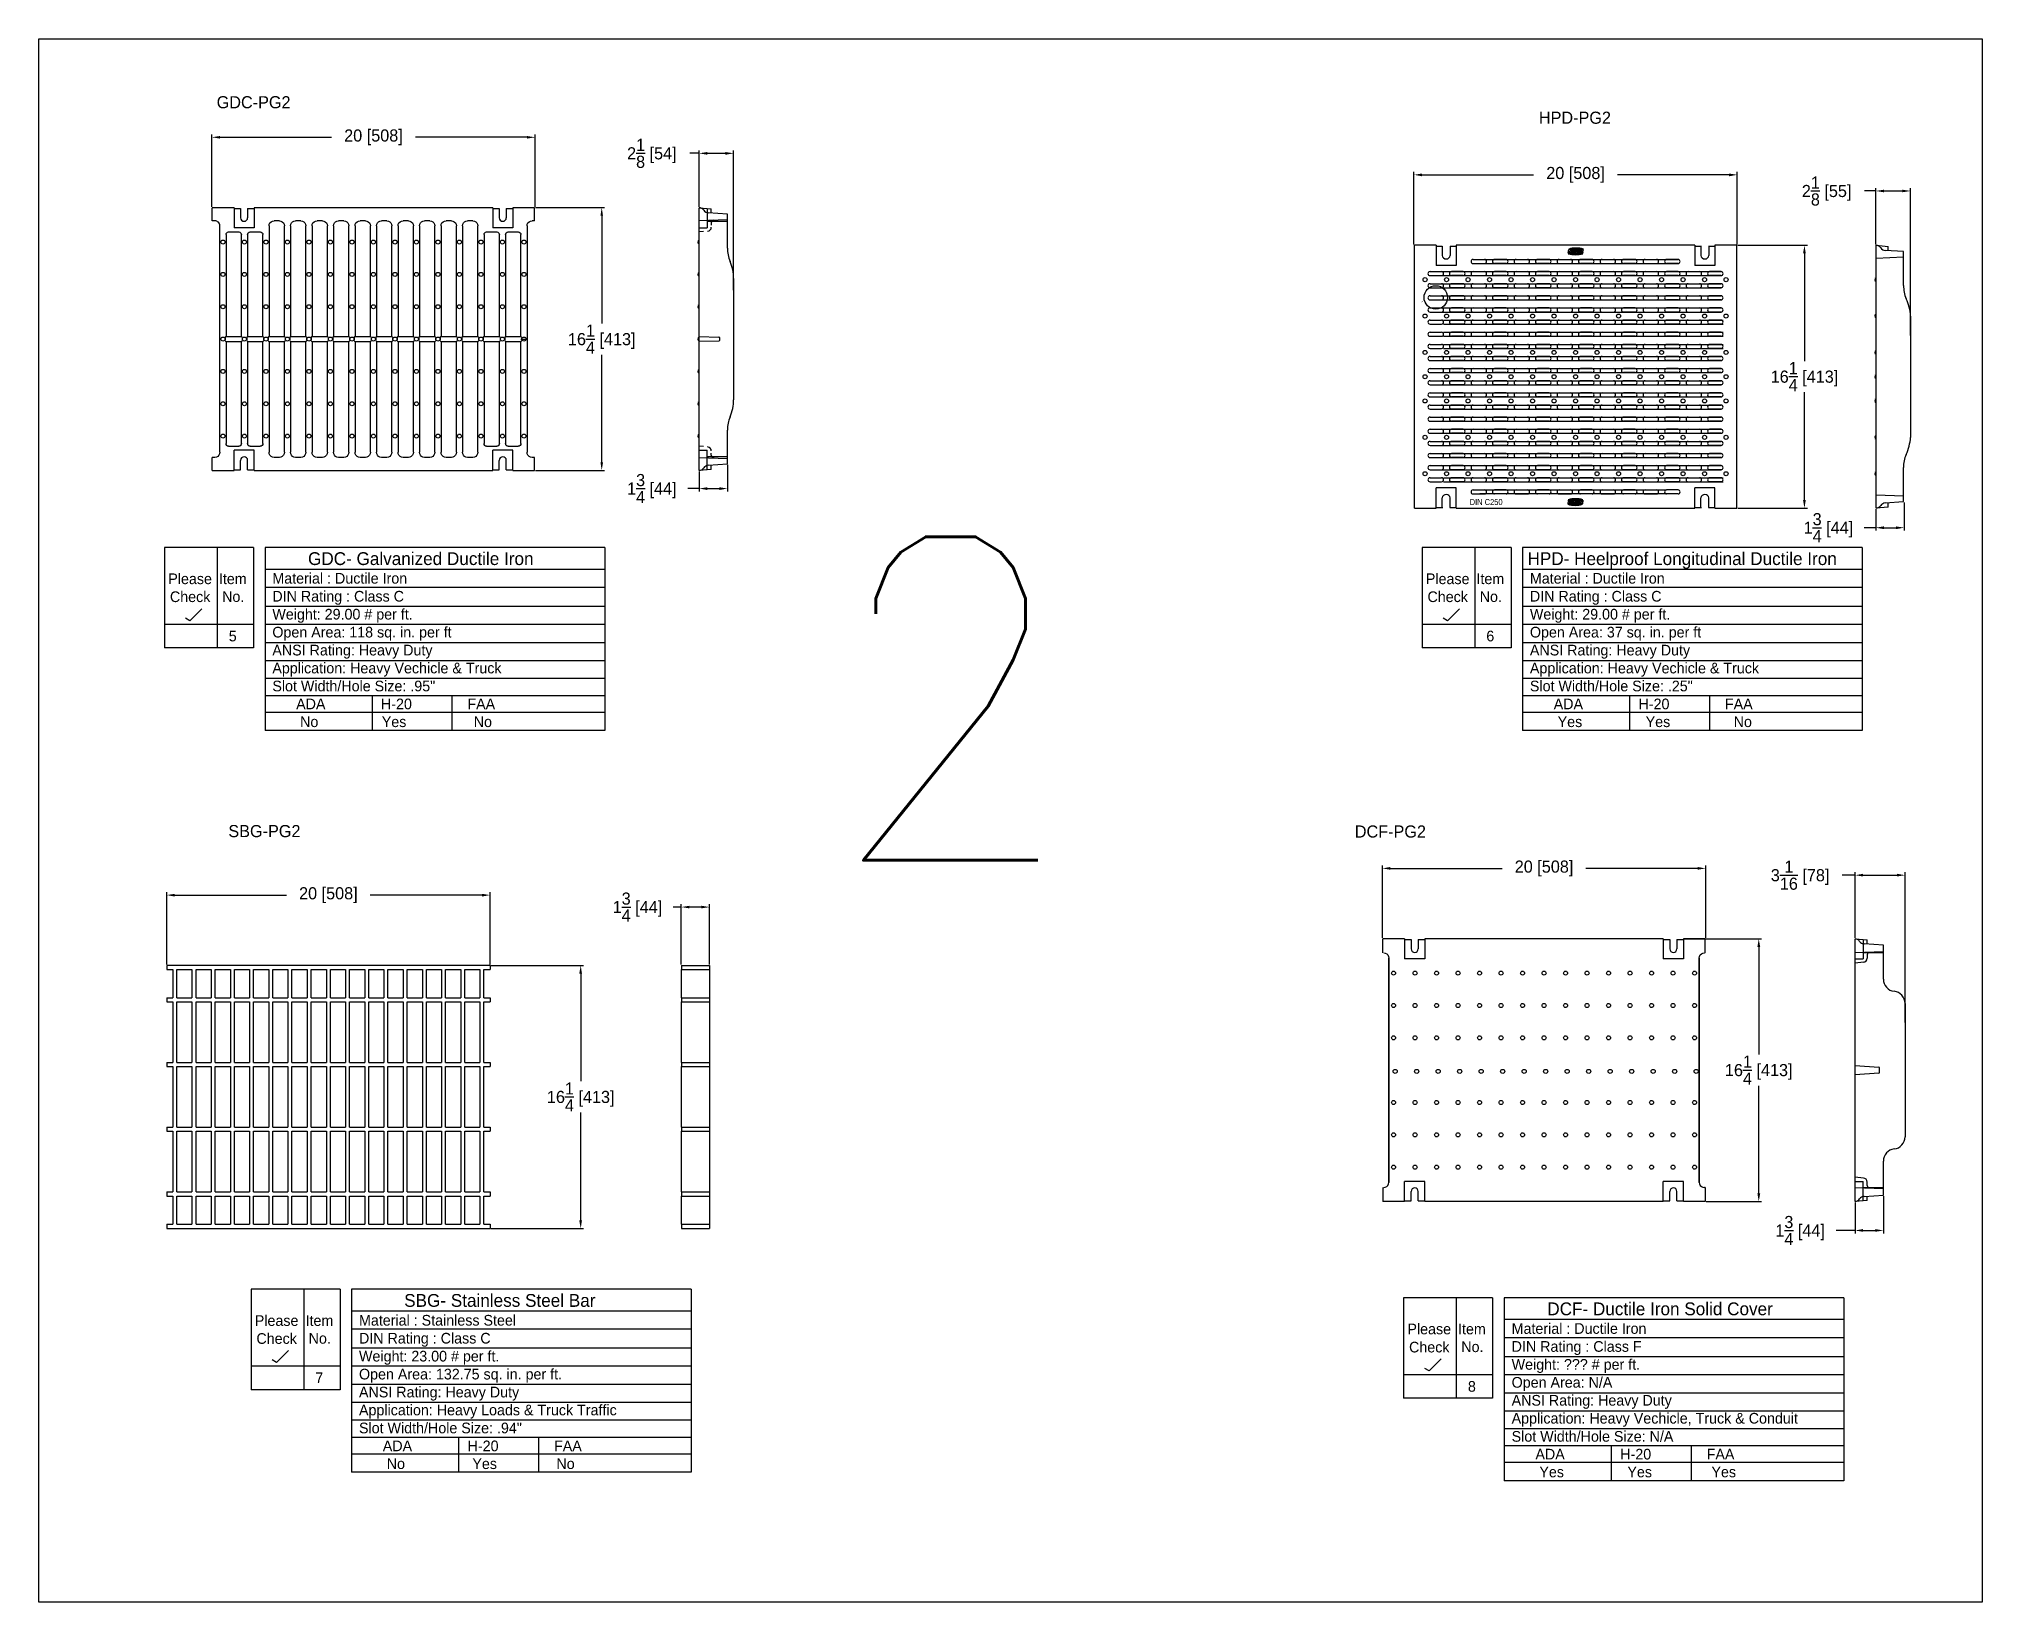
# Model space of a CAD drawing. Extents: x 168 to 616, y -89 to 7.
# Drawn here: x 332 to 452.2, y -89.4 to 7.2 of the extents above; entities that cross this region are included whole.
import ezdxf

# ---------------------------------------------------------------- set-up
doc = ezdxf.new("R2010")
doc.units = 0
doc.header["$LTSCALE"] = 0.5
doc.header["$MEASUREMENT"] = 0
doc.layers.get('0').update_dxf_attribs({"linetype": 'CONTINUOUS'})
doc.layers.get('DEFPOINTS').update_dxf_attribs({"linetype": 'CONTINUOUS'})
doc.layers.add('DIM', color=2, linetype='CONTINUOUS')
doc.styles.add('FT_FONT', font='ROMANS.SHX', dxfattribs={"width": 0.9})
doc.styles.add('STYLE2', font='txt', dxfattribs={"width": 0.85})
doc.dimstyles.get("Standard").update_dxf_attribs({"dimtxt": 0.75, "dimasz": 0.18, "dimexe": 0.18, "dimexo": 0.0625, "dimgap": 0.09375, "dimtad": 0, "dimtih": 1, "dimtoh": 1, "dimdec": 4, "dimzin": 0, "dimdsep": 46, "dimlunit": 5, "dimtxsty": 'FT_FONT', "dimcen": 0.09, "dimclrt": 256, "dimadec": 0, "dimazin": 0, "dimtp": 0.03125, "dimtfac": 1, "dimtdec": 4, "dimtofl": 0, "dimtmove": 0, "dimatfit": 3, "dimfxl": 0, "dimtolj": 1, "dimtzin": 0, "dimarcsym": 0})

msp = doc.modelspace()

# ---------------------------------------------------------------- texts
at = {"color": 250}
for s, p in [('GDC-PG2', (343.00116, 2.95297)), ('HPD-PG2', (424.79189, 1.99653)), ('SBG-PG2', (343.72442, -42.11703)), ('DCF-PG2', (413.40442, -42.143))]:
    msp.add_text(s, height=0.75, dxfattribs=at).set_placement(p)
at = {"color": 250, "style": 'STYLE2', "width": 0.85}
msp.add_text('DIN C250', height=0.375, dxfattribs=at).set_placement((420.51191, -21.5821))

# ---------------------------------------------------------------- blocks, each defined once
blk = doc.blocks.new('*D34')
at = {"color": 0, "lineweight": -2}
for p, q in [((444.35, -44.47), (443.55, -44.47)), ((444.35, -48.34), (444.35, -44.29)), ((444.85, -44.47), (446.94, -44.47)), ((447.44, -53.57), (447.44, -44.29))]:
    blk.add_line(p, q, dxfattribs=at)
at = {"color": 0}
for points in [[(444.85, -44.38), (444.85, -44.55), (444.35, -44.47)], [(446.94, -44.55), (446.94, -44.38), (447.44, -44.47)]]:
    blk.add_solid(points, dxfattribs=at)
at = {"layer": 'DEFPOINTS', "color": 0}
for p in [(447.44, -44.47), (444.35, -48.4), (447.44, -53.63)]:
    blk.add_point(p, dxfattribs=at)
at = {"color": 250, "insert": (440.95, -44.47), "char_height": 0.75, "attachment_point": 5}
blk.add_mtext('\\A1;3{\\H1.000000x;\\S1/16;} [78]', dxfattribs=at)
blk = doc.blocks.new('*D38')
at = {"color": 0, "lineweight": -2}
for p, q in [((433.8, -48.4), (438.57, -48.4)), ((438.39, -48.9), (438.39, -55.56)), ((438.39, -64.15), (438.39, -57.49)), ((435.14, -64.65), (438.57, -64.65))]:
    blk.add_line(p, q, dxfattribs=at)
at = {"color": 0}
for points in [[(438.48, -48.9), (438.31, -48.9), (438.39, -48.4)], [(438.31, -64.15), (438.48, -64.15), (438.39, -64.65)]]:
    blk.add_solid(points, dxfattribs=at)
at = {"layer": 'DEFPOINTS', "color": 0}
for p in [(433.74, -48.4), (438.39, -48.4), (435.08, -64.65)]:
    blk.add_point(p, dxfattribs=at)
at = {"color": 250, "insert": (438.39, -56.52), "char_height": 0.75, "attachment_point": 5}
blk.add_mtext('\\A1;16{\\H1.000000x;\\S1/4;} [413]', dxfattribs=at)
blk = doc.blocks.new('*D46')
at = {"color": 0, "lineweight": -2}
for p, q in [((339.91, -49.99), (339.91, -45.52)), ((359.91, -49.99), (359.91, -45.52)), ((340.41, -45.7), (347.32, -45.7)), ((359.41, -45.7), (352.5, -45.7))]:
    blk.add_line(p, q, dxfattribs=at)
at = {"color": 0}
for points in [[(340.41, -45.62), (340.41, -45.79), (339.91, -45.7)], [(359.41, -45.79), (359.41, -45.62), (359.91, -45.7)]]:
    blk.add_solid(points, dxfattribs=at)
at = {"layer": 'DEFPOINTS', "color": 0}
for p in [(359.91, -45.7), (339.91, -50.06), (359.91, -50.06)]:
    blk.add_point(p, dxfattribs=at)
at = {"color": 250, "insert": (349.91, -45.7), "char_height": 0.75, "attachment_point": 5}
blk.add_mtext('\\A1;20 [508]', dxfattribs=at)
blk = doc.blocks.new('*D47')
at = {"color": 0, "lineweight": -2}
for p, q in [((371.74, -46.44), (371.24, -46.44)), ((371.74, -49.99), (371.74, -46.26)), ((372.99, -46.44), (372.24, -46.44)), ((373.49, -49.99), (373.49, -46.26))]:
    blk.add_line(p, q, dxfattribs=at)
at = {"color": 0}
for points in [[(372.24, -46.36), (372.24, -46.52), (371.74, -46.44)], [(372.99, -46.52), (372.99, -46.36), (373.49, -46.44)]]:
    blk.add_solid(points, dxfattribs=at)
at = {"layer": 'DEFPOINTS', "color": 0}
for p in [(371.74, -46.44), (371.74, -50.06), (373.49, -50.06)]:
    blk.add_point(p, dxfattribs=at)
at = {"color": 250, "insert": (369.03, -46.44), "char_height": 0.75, "attachment_point": 5}
blk.add_mtext('\\A1;1{\\H1.000000x;\\S3/4;} [44]', dxfattribs=at)
blk = doc.blocks.new('*D48')
at = {"color": 0, "lineweight": -2}
for p, q in [((359.97, -50.06), (365.7, -50.06)), ((365.52, -50.56), (365.52, -57.21)), ((365.52, -65.81), (365.52, -59.15)), ((359.97, -66.31), (365.7, -66.31))]:
    blk.add_line(p, q, dxfattribs=at)
at = {"color": 0}
for points in [[(365.6, -50.56), (365.43, -50.56), (365.52, -50.06)], [(365.43, -65.81), (365.6, -65.81), (365.52, -66.31)]]:
    blk.add_solid(points, dxfattribs=at)
at = {"layer": 'DEFPOINTS', "color": 0}
for p in [(359.91, -50.06), (359.91, -66.31), (365.52, -66.31)]:
    blk.add_point(p, dxfattribs=at)
at = {"color": 250, "insert": (365.52, -58.18), "char_height": 0.75, "attachment_point": 5}
blk.add_mtext('\\A1;16{\\H1.000000x;\\S1/4;} [413]', dxfattribs=at)
blk = doc.blocks.new('*D49')
at = {"color": 0, "lineweight": -2}
for p, q in [((437.09, -5.52), (441.4, -5.52)), ((441.22, -6.02), (441.22, -12.68)), ((441.22, -21.27), (441.22, -14.61)), ((437.09, -21.77), (441.4, -21.77))]:
    blk.add_line(p, q, dxfattribs=at)
at = {"color": 0}
for points in [[(441.3, -6.02), (441.13, -6.02), (441.22, -5.52)], [(441.13, -21.27), (441.3, -21.27), (441.22, -21.77)]]:
    blk.add_solid(points, dxfattribs=at)
at = {"layer": 'DEFPOINTS', "color": 0}
for p in [(437.03, -5.52), (437.03, -21.77), (441.22, -21.77)]:
    blk.add_point(p, dxfattribs=at)
at = {"color": 250, "insert": (441.22, -13.64), "char_height": 0.75, "attachment_point": 5}
blk.add_mtext('\\A1;16{\\H1.000000x;\\S1/4;} [413]', dxfattribs=at)
blk = doc.blocks.new('*D50')
at = {"color": 0, "lineweight": -2}
for p, q in [((372.85, 0.17), (372.26, 0.17)), ((372.85, -3.13), (372.85, 0.35)), ((373.35, 0.17), (374.47, 0.17)), ((374.97, -8.29), (374.97, 0.35))]:
    blk.add_line(p, q, dxfattribs=at)
at = {"color": 0}
for points in [[(373.35, 0.25), (373.35, 0.08), (372.85, 0.17)], [(374.47, 0.08), (374.47, 0.25), (374.97, 0.17)]]:
    blk.add_solid(points, dxfattribs=at)
at = {"layer": 'DEFPOINTS', "color": 0}
for p in [(374.97, 0.17), (372.85, -3.19), (374.97, -8.35)]:
    blk.add_point(p, dxfattribs=at)
at = {"color": 250, "insert": (369.92, 0.17), "char_height": 0.75, "attachment_point": 5}
blk.add_mtext('\\A1;2{\\H1.000000x;\\S1/8;} [54]', dxfattribs=at)
blk = doc.blocks.new('*D51')
at = {"color": 0, "lineweight": -2}
for p, q in [((362.73, -3.19), (367, -3.19)), ((366.82, -3.69), (366.82, -10.35)), ((366.82, -18.94), (366.82, -12.29)), ((362.73, -19.44), (367, -19.44))]:
    blk.add_line(p, q, dxfattribs=at)
at = {"color": 0}
for points in [[(366.9, -3.69), (366.74, -3.69), (366.82, -3.19)], [(366.74, -18.94), (366.9, -18.94), (366.82, -19.44)]]:
    blk.add_solid(points, dxfattribs=at)
at = {"layer": 'DEFPOINTS', "color": 0}
for p in [(362.67, -3.19), (362.67, -19.44), (366.82, -19.44)]:
    blk.add_point(p, dxfattribs=at)
at = {"color": 250, "insert": (366.82, -11.32), "char_height": 0.75, "attachment_point": 5}
blk.add_mtext('\\A1;16{\\H1.000000x;\\S1/4;} [413]', dxfattribs=at)
blk = doc.blocks.new('*U84')
at = {"layer": 'DIM', "style": 'FT_FONT', "width": 0.9}
blk.add_text('2', height=20, dxfattribs=at).set_placement((380.69, -43.54))
blk = doc.blocks.new('*U100')
at = {"color": 250}
for s, height, p in [('          GDC- Galvanized Ductile Iron', 0.792, (345.71, -25.29)), ('   Material : Ductile Iron', 0.66, (345.71, -26.44)), ('   DIN Rating : Class C', 0.66, (345.71, -27.55)), ('   Weight: 29.00 # per ft.', 0.66, (345.71, -28.66)), ('   Open Area: 118 sq. in. per ft', 0.66, (345.71, -29.77)), ('   ANSI Rating: Heavy Duty', 0.66, (345.71, -30.88)), ('   Application: Heavy Vechicle & Truck', 0.66, (345.71, -31.99)), ('   Slot Width/Hole Size: .95"', 0.66, (345.71, -33.1)), ('         ADA              H-20              FAA', 0.66, (345.71, -34.21)), ('          No                Yes                 No', 0.66, (345.71, -35.31))]:
    blk.add_text(s, height=height, dxfattribs=at).set_placement(p)
blk = doc.blocks.new('*U101')
at = {"color": 250}
for s, p in [('Please', (340.01, -26.47)), ('Check', (340.11, -27.58))]:
    blk.add_text(s, height=0.66, dxfattribs=at).set_placement(p)
blk = doc.blocks.new('*U102')
at = {"color": 250}
for s, p in [('Item', (343.14, -26.47)), ('No.', (343.34, -27.57))]:
    blk.add_text(s, height=0.66, dxfattribs=at).set_placement(p)
blk = doc.blocks.new('*U103')
at = {"color": 250}
blk.add_text('5', height=0.66, dxfattribs=at).set_placement((343.75, -30.01))
blk = doc.blocks.new('*U108')
at = {"color": 250}
for s, height, p in [('  HPD- Heelproof Longitudinal Ductile Iron', 0.792, (423.5, -25.29)), ('   Material : Ductile Iron', 0.66, (423.5, -26.44)), ('   DIN Rating : Class C', 0.66, (423.5, -27.55)), ('   Weight: 29.00 # per ft.', 0.66, (423.5, -28.66)), ('   Open Area: 37 sq. in. per ft', 0.66, (423.5, -29.77)), ('   ANSI Rating: Heavy Duty', 0.66, (423.5, -30.88)), ('   Application: Heavy Vechicle & Truck', 0.66, (423.5, -31.99)), ('   Slot Width/Hole Size: .25"', 0.66, (423.5, -33.1)), ('         ADA              H-20              FAA', 0.66, (423.5, -34.21)), ('          Yes                Yes                No', 0.66, (423.5, -35.31))]:
    blk.add_text(s, height=height, dxfattribs=at).set_placement(p)
blk = doc.blocks.new('*U109')
at = {"color": 250}
for s, p in [('Please', (417.8, -26.47)), ('Check', (417.9, -27.58))]:
    blk.add_text(s, height=0.66, dxfattribs=at).set_placement(p)
blk = doc.blocks.new('*U110')
at = {"color": 250}
for s, p in [('Item', (420.93, -26.47)), ('No.', (421.13, -27.57))]:
    blk.add_text(s, height=0.66, dxfattribs=at).set_placement(p)
blk = doc.blocks.new('*U111')
at = {"color": 250}
blk.add_text('6', height=0.66, dxfattribs=at).set_placement((421.54, -30.01))
blk = doc.blocks.new('*U112')
at = {"color": 250}
for s, height, p in [('            SBG- Stainless Steel Bar', 0.792, (351.07, -71.16)), ('   Material : Stainless Steel', 0.66, (351.07, -72.32)), ('   DIN Rating : Class C', 0.66, (351.07, -73.43)), ('   Weight: 23.00 # per ft.', 0.66, (351.07, -74.54)), ('   Open Area: 132.75 sq. in. per ft.', 0.66, (351.07, -75.65)), ('   ANSI Rating: Heavy Duty', 0.66, (351.07, -76.76)), ('   Application: Heavy Loads & Truck Traffic', 0.66, (351.07, -77.87)), ('   Slot Width/Hole Size: .94"', 0.66, (351.07, -78.98)), ('         ADA              H-20              FAA', 0.66, (351.07, -80.09)), ('          No                 Yes               No', 0.66, (351.07, -81.19))]:
    blk.add_text(s, height=height, dxfattribs=at).set_placement(p)
blk = doc.blocks.new('*U113')
at = {"color": 250}
for s, p in [('Please', (345.36, -72.34)), ('Check', (345.46, -73.45))]:
    blk.add_text(s, height=0.66, dxfattribs=at).set_placement(p)
blk = doc.blocks.new('*U114')
at = {"color": 250}
for s, p in [('Item', (348.5, -72.34)), ('No.', (348.69, -73.44))]:
    blk.add_text(s, height=0.66, dxfattribs=at).set_placement(p)
blk = doc.blocks.new('*U115')
at = {"color": 250}
blk.add_text('7', height=0.66, dxfattribs=at).set_placement((349.1, -75.88))
blk = doc.blocks.new('*U116')
at = {"color": 250}
for s, height, p in [('          DCF- Ductile Iron Solid Cover', 0.792, (422.37, -71.68)), ('   Material : Ductile Iron', 0.66, (422.37, -72.83)), ('   DIN Rating : Class F', 0.66, (422.37, -73.94)), ('   Weight: ??? # per ft.', 0.66, (422.37, -75.05)), ('   Open Area: N/A', 0.66, (422.37, -76.16)), ('   ANSI Rating: Heavy Duty', 0.66, (422.37, -77.27)), ('   Application: Heavy Vechicle, Truck & Conduit', 0.66, (422.37, -78.38)), ('   Slot Width/Hole Size: N/A', 0.66, (422.37, -79.5)), ('         ADA              H-20              FAA', 0.66, (422.37, -80.6)), ('          Yes                Yes               Yes', 0.66, (422.37, -81.7))]:
    blk.add_text(s, height=height, dxfattribs=at).set_placement(p)
blk = doc.blocks.new('*U117')
at = {"color": 250}
for s, p in [('Please', (416.66, -72.86)), ('Check', (416.76, -73.98))]:
    blk.add_text(s, height=0.66, dxfattribs=at).set_placement(p)
blk = doc.blocks.new('*U118')
at = {"color": 250}
for s, p in [('Item', (419.79, -72.86)), ('No.', (419.99, -73.96))]:
    blk.add_text(s, height=0.66, dxfattribs=at).set_placement(p)
blk = doc.blocks.new('*U119')
at = {"color": 250}
blk.add_text('8', height=0.66, dxfattribs=at).set_placement((420.4, -76.41))
blk = doc.blocks.new('*D56')
at = {"color": 0, "lineweight": -2}
for p, q in [((342.7, -3.13), (342.7, 1.34)), ((362.7, -3.13), (362.7, 1.34)), ((343.2, 1.16), (350.11, 1.16)), ((362.2, 1.16), (355.29, 1.16))]:
    blk.add_line(p, q, dxfattribs=at)
at = {"color": 0}
for points in [[(343.2, 1.24), (343.2, 1.08), (342.7, 1.16)], [(362.2, 1.08), (362.2, 1.24), (362.7, 1.16)]]:
    blk.add_solid(points, dxfattribs=at)
at = {"layer": 'DEFPOINTS', "color": 0}
for p in [(362.7, 1.16), (342.7, -3.19), (362.7, -3.19)]:
    blk.add_point(p, dxfattribs=at)
at = {"color": 250, "insert": (352.7, 1.16), "char_height": 0.75, "attachment_point": 5}
blk.add_mtext('\\A1;20 [508]', dxfattribs=at)
blk = doc.blocks.new('*D57')
at = {"color": 0, "lineweight": -2}
for p, q in [((417.06, -5.46), (417.06, -0.98)), ((417.56, -1.16), (424.46, -1.16)), ((436.56, -1.16), (429.65, -1.16)), ((437.06, -5.46), (437.06, -0.98))]:
    blk.add_line(p, q, dxfattribs=at)
at = {"color": 0}
for points in [[(417.56, -1.08), (417.56, -1.25), (417.06, -1.16)], [(436.56, -1.25), (436.56, -1.08), (437.06, -1.16)]]:
    blk.add_solid(points, dxfattribs=at)
at = {"layer": 'DEFPOINTS', "color": 0}
for p in [(437.06, -1.16), (417.06, -5.52), (437.06, -5.52)]:
    blk.add_point(p, dxfattribs=at)
at = {"color": 250, "insert": (427.06, -1.16), "char_height": 0.75, "attachment_point": 5}
blk.add_mtext('\\A1;20 [508]', dxfattribs=at)
blk = doc.blocks.new('*D58')
at = {"color": 0, "lineweight": -2}
for p, q in [((415.11, -48.34), (415.11, -43.87)), ((415.61, -44.05), (422.52, -44.05)), ((434.61, -44.05), (427.7, -44.05)), ((435.11, -48.34), (435.11, -43.87))]:
    blk.add_line(p, q, dxfattribs=at)
at = {"color": 0}
for points in [[(415.61, -43.96), (415.61, -44.13), (415.11, -44.05)], [(434.61, -44.13), (434.61, -43.96), (435.11, -44.05)]]:
    blk.add_solid(points, dxfattribs=at)
at = {"layer": 'DEFPOINTS', "color": 0}
for p in [(435.11, -44.05), (415.11, -48.4), (435.11, -48.4)]:
    blk.add_point(p, dxfattribs=at)
at = {"color": 250, "insert": (425.11, -44.05), "char_height": 0.75, "attachment_point": 5}
blk.add_mtext('\\A1;20 [508]', dxfattribs=at)
blk = doc.blocks.new('*D61')
at = {"color": 0, "lineweight": -2}
for p, q in [((445.63, -2.16), (444.94, -2.16)), ((445.63, -5.46), (445.63, -1.98)), ((446.13, -2.16), (447.28, -2.16)), ((447.78, -11.09), (447.78, -1.98))]:
    blk.add_line(p, q, dxfattribs=at)
at = {"color": 0}
for points in [[(446.13, -2.08), (446.13, -2.24), (445.63, -2.16)], [(447.28, -2.24), (447.28, -2.08), (447.78, -2.16)]]:
    blk.add_solid(points, dxfattribs=at)
at = {"layer": 'DEFPOINTS', "color": 0}
for p in [(447.78, -2.16), (445.63, -5.52), (447.78, -11.15)]:
    blk.add_point(p, dxfattribs=at)
at = {"color": 250, "insert": (442.59, -2.16), "char_height": 0.75, "attachment_point": 5}
blk.add_mtext('\\A1;2{\\H1.000000x;\\S1/8;} [55]', dxfattribs=at)
blk = doc.blocks.new('*D64')
at = {"color": 0, "lineweight": -2}
for p, q in [((374.6, -19.1), (374.6, -20.74)), ((372.85, -19.51), (372.85, -20.74)), ((372.85, -20.56), (372.14, -20.56)), ((373.35, -20.56), (374.1, -20.56))]:
    blk.add_line(p, q, dxfattribs=at)
at = {"color": 0}
for points in [[(373.35, -20.48), (373.35, -20.65), (372.85, -20.56)], [(374.1, -20.65), (374.1, -20.48), (374.6, -20.56)]]:
    blk.add_solid(points, dxfattribs=at)
at = {"layer": 'DEFPOINTS', "color": 0}
for p in [(374.6, -19.04), (372.85, -19.44), (374.6, -20.56)]:
    blk.add_point(p, dxfattribs=at)
at = {"color": 250, "insert": (369.92, -20.56), "char_height": 0.75, "attachment_point": 5}
blk.add_mtext('\\A1;1{\\H1.000000x;\\S3/4;} [44]', dxfattribs=at)
blk = doc.blocks.new('*D65')
at = {"color": 0, "lineweight": -2}
for p, q in [((447.38, -21.43), (447.38, -23.16)), ((445.63, -21.83), (445.63, -23.16)), ((445.63, -22.98), (444.91, -22.98)), ((446.13, -22.98), (446.88, -22.98))]:
    blk.add_line(p, q, dxfattribs=at)
at = {"color": 0}
for points in [[(446.13, -22.9), (446.13, -23.07), (445.63, -22.98)], [(446.88, -23.07), (446.88, -22.9), (447.38, -22.98)]]:
    blk.add_solid(points, dxfattribs=at)
at = {"layer": 'DEFPOINTS', "color": 0}
for p in [(447.38, -21.36), (445.63, -21.77), (447.38, -22.98)]:
    blk.add_point(p, dxfattribs=at)
at = {"color": 250, "insert": (442.7, -22.98), "char_height": 0.75, "attachment_point": 5}
blk.add_mtext('\\A1;1{\\H1.000000x;\\S3/4;} [44]', dxfattribs=at)
blk = doc.blocks.new('*D66')
at = {"color": 0, "lineweight": -2}
for p, q in [((444.35, -64.71), (444.35, -66.62)), ((446.1, -64.31), (446.1, -66.62)), ((444.35, -66.44), (443.17, -66.44)), ((444.85, -66.44), (445.6, -66.44))]:
    blk.add_line(p, q, dxfattribs=at)
at = {"color": 0}
for points in [[(444.85, -66.35), (444.85, -66.52), (444.35, -66.44)], [(445.6, -66.52), (445.6, -66.35), (446.1, -66.44)]]:
    blk.add_solid(points, dxfattribs=at)
at = {"layer": 'DEFPOINTS', "color": 0}
for p in [(444.35, -64.65), (446.1, -64.24), (446.1, -66.44)]:
    blk.add_point(p, dxfattribs=at)
at = {"color": 250, "insert": (440.95, -66.44), "char_height": 0.75, "attachment_point": 5}
blk.add_mtext('\\A1;1{\\H1.000000x;\\S3/4;} [44]', dxfattribs=at)

# ---------------------------------------------------------------- dimensions: what is measured, and where the dimension line sits
at = {"color": 250}
for base, p1, p2, picture, middle in [((362.69892, 1.16126), (342.69892, -3.19289), (362.69892, -3.19289), '*D56', (352.69892, 1.16126)), ((437.05873, -1.16481), (417.05873, -5.51896), (437.05873, -5.51896), '*D57', (427.05873, -1.16481)), ((435.11046, -44.04576), (415.11046, -48.39991), (435.11046, -48.39991), '*D58', (425.11046, -44.04576)), ((359.91066, -45.70303), (339.91066, -50.05718), (359.91066, -50.05718), '*D46', (349.91066, -45.70303)), ((371.74436, -46.43876), (373.49436, -50.05718), (371.74436, -50.05718), '*D47', (369.02561, -46.43876))]:
    dim = msp.add_linear_dim(base=base, p1=p1, p2=p2, dimstyle='Standard', override={"dimasz": 0.5, "dimtxsty": 'Standard', "dimclrt": 250, "dimtdec": 5}, dxfattribs=at)
    dim.commit()
    dim.dimension.update_dxf_attribs({"geometry": picture, "text_midpoint": middle})
for base, p1, p2, picture, middle in [((374.97492, 0.1668), (372.84992, -3.19289), (374.97492, -8.34969), '*D50', (369.91689, 0.1668)), ((447.78065, -2.15926), (445.62862, -5.51896), (447.78065, -11.14914), '*D61', (442.59202, -2.15926)), ((374.59992, -20.5639), (372.84992, -19.44289), (374.59992, -19.03789), '*D64', (369.91689, -20.5639)), ((447.37862, -22.98417), (445.62862, -21.76896), (447.37862, -21.36396), '*D65', (442.69559, -22.98417)), ((447.43852, -44.4678), (444.34852, -48.39991), (447.43852, -53.63053), '*D34', (440.95365, -44.4678)), ((446.09852, -66.43742), (444.34852, -64.64991), (446.09852, -64.24491), '*D66', (440.95365, -66.43742))]:
    dim = msp.add_linear_dim(base=base, p1=p1, p2=p2, dimstyle='Standard', override={"dimasz": 0.5, "dimtxsty": 'Standard', "dimclrt": 250, "dimtdec": 5}, dxfattribs=at)
    dim.commit()
    dim.dimension.update_dxf_attribs({"geometry": picture, "text_midpoint": middle, "dimtype": 160})
for base, p1, p2, picture, middle in [((366.81968, -19.44289), (362.66642, -3.19289), (362.66642, -19.44289), '*D51', (366.81968, -11.31789)), ((438.39335, -48.39991), (435.08046, -64.64991), (433.73546, -48.39991), '*D38', (438.39335, -56.52491)), ((365.51531, -66.30718), (359.91066, -50.05718), (359.91066, -66.30718), '*D48', (365.51531, -58.18218))]:
    dim = msp.add_linear_dim(base=base, p1=p1, p2=p2, angle=90, dimstyle='Standard', override={"dimasz": 0.5, "dimtxsty": 'Standard', "dimclrt": 250, "dimtdec": 5}, dxfattribs=at)
    dim.commit()
    dim.dimension.update_dxf_attribs({"geometry": picture, "text_midpoint": middle})
dim = msp.add_linear_dim(base=(441.21801, -21.76896), p1=(437.02623, -5.51896), p2=(437.02623, -21.76896), angle=90, dimstyle='Standard', override={"dimasz": 0.5, "dimtxsty": 'Standard', "dimclrt": 250, "dimtdec": 5}, dxfattribs=at)
dim.commit()
dim.dimension.update_dxf_attribs({"geometry": '*D49', "text_midpoint": (441.21801, -13.64396), "dimtype": 160})

# ---------------------------------------------------------------- linework, layer by layer
at = {"color": 250}
for p, q in [((342.72892, -4.00539), (342.72892, -3.19289)), ((344.07392, -3.19289), (342.72892, -3.19289)), ((344.07392, -3.19289), (344.07392, -4.44289)), ((344.07392, -3.23664), (344.48017, -3.23664)), ((344.48017, -3.23664), (344.48017, -3.81789)), ((344.91767, -3.23664), (345.32392, -3.23664)), ((344.91767, -3.23664), (344.91767, -3.81789)), ((360.07392, -3.19289), (345.32392, -3.19289)), ((345.32392, -3.19289), (345.32392, -4.44289)), ((360.07392, -3.19289), (360.07392, -4.44289)), ((360.07392, -3.23664), (360.48017, -3.23664)), ((360.48017, -3.23664), (360.48017, -3.81789)), ((360.91767, -3.23664), (361.32392, -3.23664)), ((360.91767, -3.23664), (360.91767, -3.81789)), ((361.32392, -3.19289), (361.32392, -4.44289)), ((362.66642, -3.19289), (361.32392, -3.19289)), ((362.66642, -4.00539), (362.66642, -3.19289)), ((372.84992, -19.44289), (372.84992, -3.19289)), ((372.84992, -3.19289), (373.59992, -3.25851)), ((373.34992, -3.23664), (373.34992, -4.44289)), ((374.59992, -3.59789), (373.41243, -3.51307)), ((373.59992, -3.52647), (373.59992, -3.25851)), ((374.59992, -5.69289), (374.59992, -3.59789)), ((342.88912, -4.00539), (342.72892, -4.00539)), ((343.19892, -18.32061), (343.19892, -4.31518)), ((343.73851, -4.69289), (344.36933, -4.69289)), ((345.32392, -4.44289), (344.07392, -4.44289)), ((345.06851, -4.69289), (345.69933, -4.69289)), ((346.23892, -4.31518), (346.23892, -11.16289)), ((346.87912, -4.00539), (346.54873, -4.00539)), ((347.18892, -11.16289), (347.18892, -4.31518)), ((347.56892, -4.31518), (347.56892, -11.16289)), ((348.20912, -4.00539), (347.87873, -4.00539)), ((348.51892, -11.16289), (348.51892, -4.31518)), ((348.89892, -4.31518), (348.89892, -11.16289)), ((349.53912, -4.00539), (349.20873, -4.00539)), ((349.84892, -11.16289), (349.84892, -4.31518)), ((350.22892, -4.31518), (350.22892, -11.16289)), ((350.86912, -4.00539), (350.53873, -4.00539)), ((350.86912, -4.00539), (350.96457, -4.02045)), ((350.96457, -4.02045), (351.05174, -4.0649)), ((351.05174, -4.0649), (351.11942, -4.13257)), ((351.11942, -4.13257), (351.16387, -4.21974)), ((351.16387, -4.21974), (351.17892, -4.31518)), ((351.17892, -11.16289), (351.17892, -4.31518)), ((351.55892, -4.31518), (351.55892, -11.16289)), ((352.19912, -4.00539), (351.86873, -4.00539)), ((352.50892, -11.16289), (352.50892, -4.31518)), ((352.88892, -4.31518), (352.88892, -11.16289)), ((353.52912, -4.00539), (353.19873, -4.00539)), ((353.83892, -11.16289), (353.83892, -4.31518)), ((354.21892, -4.31518), (354.21892, -11.16289)), ((354.85912, -4.00539), (354.52873, -4.00539)), ((355.16892, -11.16289), (355.16892, -4.31518)), ((355.54892, -4.31518), (355.54892, -11.16289)), ((356.18912, -4.00539), (355.85873, -4.00539)), ((356.49892, -11.16289), (356.49892, -4.31518)), ((356.87892, -4.31518), (356.87892, -11.16289)), ((357.51912, -4.00539), (357.18873, -4.00539)), ((357.82892, -11.16289), (357.82892, -4.31518)), ((358.20892, -4.31518), (358.20892, -11.16289)), ((358.84912, -4.00539), (358.51873, -4.00539)), ((359.15892, -11.16289), (359.15892, -4.31518)), ((359.69851, -4.69289), (360.32933, -4.69289)), ((361.32392, -4.44289), (360.07392, -4.44289)), ((361.02851, -4.69289), (361.65933, -4.69289)), ((362.19892, -4.31518), (362.19892, -18.32061)), ((362.66642, -4.00539), (362.50873, -4.00539)), ((374.59992, -3.94289), (372.84992, -4.00539)), ((372.84992, -4.44289), (373.34992, -4.44289)), ((373.11082, -4.67007), (372.84992, -4.69289)), ((373.34992, -4.03664), (374.59992, -4.03664)), ((373.59992, -4.133), (373.59992, -4.2656)), ((343.57892, -4.85298), (343.57892, -11.16289)), ((344.52892, -11.16289), (344.52892, -4.85298)), ((344.90892, -4.85298), (344.90892, -11.16289)), ((345.85892, -11.16289), (345.85892, -4.85298)), ((359.53892, -4.85298), (359.53892, -11.16289)), ((360.48892, -11.16289), (360.48892, -4.85298)), ((360.86892, -4.85298), (360.86892, -11.16289)), ((361.81892, -11.16289), (361.81892, -4.85298)), ((417.08873, -21.76896), (417.08873, -5.51896)), ((418.43373, -5.51896), (417.08873, -5.51896)), ((418.43373, -5.51896), (418.43373, -6.76896)), ((418.43373, -5.56271), (418.80878, -5.56271)), ((418.80878, -5.56271), (418.80878, -6.14396)), ((419.30868, -5.56271), (419.30868, -6.14396)), ((419.30868, -5.56271), (419.68373, -5.56271)), ((434.43373, -5.51896), (419.68373, -5.51896)), ((419.68373, -5.51896), (419.68373, -6.76896)), ((426.6045, -6.01024), (426.63357, -5.77769)), ((426.6696, -6.01024), (426.6045, -6.01024)), ((427.54252, -5.75185), (426.63357, -5.75185)), ((426.63357, -5.77769), (426.69867, -5.77769)), ((426.6696, -6.01024), (426.68515, -5.88585)), ((426.74447, -6.01024), (426.68515, -5.88585)), ((426.75799, -5.90208), (426.69867, -5.77769)), ((426.80957, -6.01024), (426.74447, -6.01024)), ((426.75799, -5.90208), (426.77354, -5.77769)), ((426.77354, -5.77769), (426.83864, -5.77769)), ((426.80957, -6.01024), (426.83864, -5.77769)), ((426.84784, -5.94052), (426.8491, -5.93049)), ((426.86818, -5.77769), (426.88815, -5.8804)), ((426.8682, -5.77769), (426.9333, -5.77769)), ((427.0442, -6.01024), (426.90937, -6.01024)), ((426.92679, -5.93736), (426.92762, -5.93068)), ((426.9333, -5.77769), (426.94951, -5.86109)), ((426.98634, -5.95228), (426.93996, -5.95228)), ((426.9905, -5.91905), (426.94079, -5.91905)), ((426.99774, -5.86109), (426.94951, -5.86109)), ((426.98634, -5.95228), (426.9905, -5.91905)), ((426.99774, -5.86109), (427.00817, -5.77769)), ((427.00817, -5.77769), (427.07327, -5.77769)), ((427.0442, -6.01024), (427.07327, -5.77769)), ((427.07376, -6.01024), (427.09151, -5.86822)), ((427.13886, -6.01024), (427.07376, -6.01024)), ((427.15615, -5.87187), (427.13886, -6.01024)), ((427.19216, -5.83566), (427.18891, -5.83566)), ((427.19406, -5.77769), (427.22008, -5.77769)), ((427.21373, -6.01024), (427.23119, -5.87051)), ((427.27882, -6.01024), (427.21373, -6.01024)), ((427.27882, -6.01024), (427.297, -5.86482)), ((427.30838, -6.01024), (427.31563, -5.95228)), ((427.51345, -6.01024), (427.30838, -6.01024)), ((427.31563, -5.95228), (427.4451, -5.83566)), ((427.3302, -5.83566), (427.33745, -5.77769)), ((427.3302, -5.83566), (427.4451, -5.83566)), ((427.33745, -5.77769), (427.54252, -5.77769)), ((427.40579, -5.95228), (427.53527, -5.83566)), ((427.5207, -5.95228), (427.40579, -5.95228)), ((427.51345, -6.01024), (427.5207, -5.95228)), ((427.53527, -5.83566), (427.54252, -5.77769)), ((434.43373, -5.51896), (434.43373, -6.76896)), ((434.43373, -5.56271), (434.83998, -5.56271)), ((434.80878, -5.56271), (434.80878, -6.14396)), ((435.27748, -5.56271), (435.68373, -5.56271)), ((435.30868, -5.56271), (435.30868, -6.14396)), ((435.68373, -5.51896), (435.68373, -6.76896)), ((437.02623, -5.51896), (435.68373, -5.51896)), ((437.02623, -21.76896), (437.02623, -5.51896)), ((445.65565, -21.76896), (445.65565, -5.51896)), ((445.65565, -5.51896), (446.40565, -5.58458)), ((447.34534, -5.90753), (446.21816, -5.83914)), ((446.40565, -5.85254), (446.40565, -5.58458)), ((447.34534, -8.00253), (447.34534, -5.90753)), ((418.05667, -7.14391), (418.77079, -7.14391)), ((418.05667, -7.14391), (418.77079, -7.14391)), ((419.68373, -6.76896), (418.43373, -6.76896)), ((418.77079, -7.14391), (436.06079, -7.14391)), ((420.10079, -7.14391), (419.38667, -7.14391)), ((420.71667, -6.39391), (433.4008, -6.39391)), ((420.71667, -6.64391), (421.43079, -6.64391)), ((420.71667, -7.14391), (421.43079, -7.14391)), ((421.43079, -6.64391), (433.40079, -6.64391)), ((422.76079, -6.39391), (422.04667, -6.39391)), ((422.76079, -6.39391), (422.04667, -6.39391)), ((422.76079, -6.64391), (422.04667, -6.64391)), ((422.76079, -6.64391), (422.04667, -6.64391)), ((422.76079, -7.14391), (422.04667, -7.14391)), ((422.76079, -7.14391), (422.04667, -7.14391)), ((423.37667, -6.39391), (424.09079, -6.39391)), ((423.37667, -6.39391), (424.09079, -6.39391)), ((423.37667, -6.64391), (424.09079, -6.64391)), ((423.37667, -6.64391), (424.09079, -6.64391)), ((423.37667, -7.14391), (424.09079, -7.14391)), ((423.37667, -7.14391), (424.09079, -7.14391)), ((425.42079, -6.39391), (424.70667, -6.39391)), ((425.42079, -6.64391), (424.70667, -6.64391)), ((425.42079, -7.14391), (424.70667, -7.14391)), ((426.03667, -6.39391), (426.75079, -6.39391)), ((426.03667, -6.64391), (426.75079, -6.64391)), ((426.03667, -7.14391), (426.75079, -7.14391)), ((427.51345, -6.03608), (426.6045, -6.03608)), ((428.08079, -6.39391), (427.36667, -6.39391)), ((428.08079, -6.39391), (427.36667, -6.39391)), ((428.08079, -6.64391), (427.36667, -6.64391)), ((428.08079, -6.64391), (427.36667, -6.64391)), ((428.08079, -7.14391), (427.36667, -7.14391)), ((428.08079, -7.14391), (427.36667, -7.14391)), ((428.69667, -6.39391), (429.41079, -6.39391)), ((428.69667, -6.39391), (429.41079, -6.39391)), ((428.69667, -6.64391), (429.41079, -6.64391)), ((428.69667, -7.14391), (429.41079, -7.14391)), ((428.69667, -7.14391), (429.41079, -7.14391)), ((430.74079, -6.39391), (430.02667, -6.39391)), ((430.74079, -6.64391), (430.02667, -6.64391)), ((430.74079, -7.14391), (430.02667, -7.14391)), ((431.35667, -6.39391), (432.07079, -6.39391)), ((431.35667, -6.64391), (432.07079, -6.64391)), ((431.35667, -7.14391), (432.07079, -7.14391)), ((433.40079, -6.39391), (432.68667, -6.39391)), ((433.40079, -6.39391), (432.68667, -6.39391)), ((433.40079, -6.64391), (432.68667, -6.64391)), ((433.40079, -6.64391), (432.68667, -6.64391)), ((433.40079, -7.14391), (432.68667, -7.14391)), ((433.40079, -7.14391), (432.68667, -7.14391)), ((434.01667, -7.14391), (434.73079, -7.14391)), ((434.01667, -7.14391), (434.73079, -7.14391)), ((435.68373, -6.76896), (434.43373, -6.76896)), ((436.06079, -7.14391), (435.34667, -7.14391)), ((447.34534, -6.25253), (445.65565, -6.33146)), ((374.97492, -7.56789), (374.97492, -15.06789)), ((418.05667, -7.39391), (418.77079, -7.39391)), ((418.05667, -7.39391), (418.77079, -7.39391)), ((418.05667, -7.89391), (418.77079, -7.89391)), ((418.05667, -7.89391), (418.77079, -7.89391)), ((418.05667, -8.14391), (418.77079, -8.14391)), ((418.05667, -8.14391), (418.77079, -8.14391)), ((418.77079, -7.39391), (436.06079, -7.39391)), ((418.77079, -7.89391), (436.06079, -7.89391)), ((418.77079, -8.14391), (436.06079, -8.14391)), ((420.10079, -7.39391), (419.38667, -7.39391)), ((420.10079, -7.89391), (419.38667, -7.89391)), ((420.10079, -8.14391), (419.38667, -8.14391)), ((420.71667, -7.39391), (421.43079, -7.39391)), ((420.71667, -7.89391), (421.43079, -7.89391)), ((420.71667, -8.14391), (421.43079, -8.14391)), ((422.76079, -7.39391), (422.04667, -7.39391)), ((422.76079, -7.39391), (422.04667, -7.39391)), ((422.76079, -7.89391), (422.04667, -7.89391)), ((422.76079, -7.89391), (422.04667, -7.89391)), ((422.76079, -8.14391), (422.04667, -8.14391)), ((422.76079, -8.14391), (422.04667, -8.14391)), ((423.37667, -7.39391), (424.09079, -7.39391)), ((423.37667, -7.39391), (424.09079, -7.39391)), ((423.37667, -7.89391), (424.09079, -7.89391)), ((423.37667, -7.89391), (424.09079, -7.89391)), ((423.37667, -8.14391), (424.09079, -8.14391)), ((423.37667, -8.14391), (424.09079, -8.14391)), ((425.42079, -7.39391), (424.70667, -7.39391)), ((425.42079, -7.89391), (424.70667, -7.89391)), ((425.42079, -8.14391), (424.70667, -8.14391)), ((426.03667, -7.39391), (426.75079, -7.39391)), ((426.03667, -7.89391), (426.75079, -7.89391)), ((426.03667, -8.14391), (426.75079, -8.14391)), ((428.08079, -7.39391), (427.36667, -7.39391)), ((428.08079, -7.39391), (427.36667, -7.39391)), ((428.08079, -7.89391), (427.36667, -7.89391)), ((428.08079, -7.89391), (427.36667, -7.89391)), ((428.08079, -8.14391), (427.36667, -8.14391)), ((428.08079, -8.14391), (427.36667, -8.14391)), ((428.69667, -7.39391), (429.41079, -7.39391)), ((428.69667, -7.89391), (429.41079, -7.89391)), ((428.69667, -7.89391), (429.41079, -7.89391)), ((428.69667, -8.14391), (429.41079, -8.14391)), ((430.74079, -7.39391), (430.02667, -7.39391)), ((430.74079, -7.89391), (430.02667, -7.89391)), ((430.74079, -8.14391), (430.02667, -8.14391)), ((431.35667, -7.39391), (432.07079, -7.39391)), ((431.35667, -7.89391), (432.07079, -7.89391)), ((431.35667, -8.14391), (432.07079, -8.14391)), ((433.40079, -7.39391), (432.68667, -7.39391)), ((433.40079, -7.39391), (432.68667, -7.39391)), ((433.40079, -7.89391), (432.68667, -7.89391)), ((433.40079, -7.89391), (432.68667, -7.89391)), ((433.40079, -8.14391), (432.68667, -8.14391)), ((433.40079, -8.14391), (432.68667, -8.14391)), ((434.01667, -7.39391), (434.73079, -7.39391)), ((434.01667, -7.39391), (434.73079, -7.39391)), ((434.01667, -7.89391), (434.73079, -7.89391)), ((434.01667, -7.89391), (434.73079, -7.89391)), ((434.01667, -8.14391), (434.73079, -8.14391)), ((434.01667, -8.14391), (434.73079, -8.14391)), ((436.06079, -7.39391), (435.34667, -7.39391)), ((436.06079, -7.89391), (435.34667, -7.89391)), ((436.06079, -8.14391), (435.34667, -8.14391)), ((418.05667, -8.64391), (418.77079, -8.64391)), ((418.05667, -8.64391), (418.77079, -8.64391)), ((418.05667, -8.89391), (418.77079, -8.89391)), ((418.05667, -8.89391), (418.77079, -8.89391)), ((418.05667, -9.39391), (418.77079, -9.39391)), ((418.05667, -9.39391), (418.77079, -9.39391)), ((418.77079, -8.64391), (436.06079, -8.64391)), ((418.77079, -8.89391), (436.06079, -8.89391)), ((418.77079, -9.39391), (436.06079, -9.39391)), ((420.10079, -8.64391), (419.38667, -8.64391)), ((420.10079, -8.89391), (419.38667, -8.89391)), ((420.10079, -9.39391), (419.38667, -9.39391)), ((420.71667, -8.64391), (421.43079, -8.64391)), ((420.71667, -8.89391), (421.43079, -8.89391)), ((420.71667, -9.39391), (421.43079, -9.39391)), ((422.76079, -8.64391), (422.04667, -8.64391)), ((422.76079, -8.64391), (422.04667, -8.64391)), ((422.76079, -8.89391), (422.04667, -8.89391)), ((422.76079, -8.89391), (422.04667, -8.89391)), ((422.76079, -9.39391), (422.04667, -9.39391)), ((422.76079, -9.39391), (422.04667, -9.39391)), ((423.37667, -8.64391), (424.09079, -8.64391)), ((423.37667, -8.64391), (424.09079, -8.64391)), ((423.37667, -8.89391), (424.09079, -8.89391)), ((423.37667, -8.89391), (424.09079, -8.89391)), ((423.37667, -9.39391), (424.09079, -9.39391)), ((423.37667, -9.39391), (424.09079, -9.39391)), ((425.42079, -8.64391), (424.70667, -8.64391)), ((425.42079, -8.89391), (424.70667, -8.89391)), ((425.42079, -9.39391), (424.70667, -9.39391)), ((426.03667, -8.64391), (426.75079, -8.64391)), ((426.03667, -8.89391), (426.75079, -8.89391)), ((426.03667, -9.39391), (426.75079, -9.39391)), ((428.08079, -8.64391), (427.36667, -8.64391)), ((428.08079, -8.64391), (427.36667, -8.64391)), ((428.08079, -8.89391), (427.36667, -8.89391)), ((428.08079, -8.89391), (427.36667, -8.89391)), ((428.08079, -9.39391), (427.36667, -9.39391)), ((428.08079, -9.39391), (427.36667, -9.39391)), ((428.69667, -8.64391), (429.41079, -8.64391)), ((428.69667, -8.64391), (429.41079, -8.64391)), ((428.69667, -8.89391), (429.41079, -8.89391)), ((428.69667, -9.39391), (429.41079, -9.39391)), ((428.69667, -9.39391), (429.41079, -9.39391)), ((430.74079, -8.64391), (430.02667, -8.64391)), ((430.74079, -8.89391), (430.02667, -8.89391)), ((430.74079, -9.39391), (430.02667, -9.39391)), ((431.35667, -8.64391), (432.07079, -8.64391)), ((431.35667, -8.89391), (432.07079, -8.89391)), ((431.35667, -9.39391), (432.07079, -9.39391)), ((433.40079, -8.64391), (432.68667, -8.64391)), ((433.40079, -8.64391), (432.68667, -8.64391)), ((433.40079, -8.89391), (432.68667, -8.89391)), ((433.40079, -8.89391), (432.68667, -8.89391)), ((433.40079, -9.39391), (432.68667, -9.39391)), ((433.40079, -9.39391), (432.68667, -9.39391)), ((434.01667, -8.64391), (434.73079, -8.64391)), ((434.01667, -8.64391), (434.73079, -8.64391)), ((434.01667, -8.89391), (434.73079, -8.89391)), ((434.01667, -8.89391), (434.73079, -8.89391)), ((434.01667, -9.39391), (434.73079, -9.39391)), ((434.01667, -9.39391), (434.73079, -9.39391)), ((436.06079, -8.64391), (435.34667, -8.64391)), ((436.06079, -8.89391), (435.34667, -8.89391)), ((436.06079, -9.39391), (435.34667, -9.39391)), ((418.05667, -9.64391), (418.77079, -9.64391)), ((418.05667, -9.64391), (418.77079, -9.64391)), ((418.05667, -10.14391), (418.77079, -10.14391)), ((418.05667, -10.14391), (418.77079, -10.14391)), ((418.05667, -10.39391), (418.77079, -10.39391)), ((418.05667, -10.39391), (418.77079, -10.39391)), ((418.77079, -9.64391), (436.06079, -9.64391)), ((418.89579, -10.14391), (436.18579, -10.14391)), ((418.89579, -10.39391), (436.18579, -10.39391)), ((420.10079, -9.64391), (419.38667, -9.64391)), ((420.10079, -10.14391), (419.38667, -10.14391)), ((420.10079, -10.39391), (419.38667, -10.39391)), ((420.71667, -9.64391), (421.43079, -9.64391)), ((420.71667, -10.14391), (421.43079, -10.14391)), ((420.71667, -10.39391), (421.43079, -10.39391)), ((422.76079, -9.64391), (422.04667, -9.64391)), ((422.76079, -9.64391), (422.04667, -9.64391)), ((422.76079, -10.14391), (422.04667, -10.14391)), ((422.76079, -10.14391), (422.04667, -10.14391)), ((422.76079, -10.39391), (422.04667, -10.39391)), ((422.76079, -10.39391), (422.04667, -10.39391)), ((423.37667, -9.64391), (424.09079, -9.64391)), ((423.37667, -9.64391), (424.09079, -9.64391)), ((423.37667, -10.14391), (424.09079, -10.14391)), ((423.37667, -10.14391), (424.09079, -10.14391)), ((423.37667, -10.39391), (424.09079, -10.39391)), ((423.37667, -10.39391), (424.09079, -10.39391)), ((425.42079, -9.64391), (424.70667, -9.64391)), ((425.42079, -10.14391), (424.70667, -10.14391)), ((425.42079, -10.39391), (424.70667, -10.39391)), ((426.03667, -9.64391), (426.75079, -9.64391)), ((426.03667, -10.14391), (426.75079, -10.14391)), ((426.03667, -10.39391), (426.75079, -10.39391)), ((428.08079, -9.64391), (427.36667, -9.64391)), ((428.08079, -9.64391), (427.36667, -9.64391)), ((428.08079, -10.14391), (427.36667, -10.14391)), ((428.08079, -10.14391), (427.36667, -10.14391)), ((428.08079, -10.39391), (427.36667, -10.39391)), ((428.08079, -10.39391), (427.36667, -10.39391)), ((428.69667, -9.64391), (429.41079, -9.64391)), ((428.69667, -10.14391), (429.41079, -10.14391)), ((428.69667, -10.14391), (429.41079, -10.14391)), ((428.69667, -10.39391), (429.41079, -10.39391)), ((430.74079, -9.64391), (430.02667, -9.64391)), ((430.74079, -10.14391), (430.02667, -10.14391)), ((430.74079, -10.39391), (430.02667, -10.39391)), ((431.35667, -9.64391), (432.07079, -9.64391)), ((431.35667, -10.14391), (432.07079, -10.14391)), ((431.35667, -10.39391), (432.07079, -10.39391)), ((433.40079, -9.64391), (432.68667, -9.64391)), ((433.40079, -9.64391), (432.68667, -9.64391)), ((433.40079, -10.14391), (432.68667, -10.14391)), ((433.40079, -10.14391), (432.68667, -10.14391)), ((433.40079, -10.39391), (432.68667, -10.39391)), ((433.40079, -10.39391), (432.68667, -10.39391)), ((434.01667, -9.64391), (434.73079, -9.64391)), ((434.01667, -9.64391), (434.73079, -9.64391)), ((434.01667, -10.14391), (434.73079, -10.14391)), ((434.01667, -10.14391), (434.73079, -10.14391)), ((434.01667, -10.39391), (434.73079, -10.39391)), ((434.01667, -10.39391), (434.73079, -10.39391)), ((436.06079, -9.64391), (435.34667, -9.64391)), ((436.06079, -10.14391), (435.34667, -10.14391)), ((436.06079, -10.39391), (435.34667, -10.39391)), ((447.78065, -9.89396), (447.78065, -17.39396)), ((343.53186, -11.22289), (343.53186, -11.4129)), ((343.57892, -11.16289), (343.53297, -11.19289)), ((343.53297, -11.44289), (343.57892, -11.47289)), ((343.57892, -11.16289), (344.52892, -11.16289)), ((343.57892, -11.47289), (343.57892, -17.78281)), ((343.57892, -11.47289), (344.52892, -11.47289)), ((344.52892, -11.16289), (344.57488, -11.19289)), ((344.57488, -11.44289), (344.52892, -11.47289)), ((344.52892, -17.78281), (344.52892, -11.47289)), ((344.57598, -11.22289), (344.57598, -11.4129)), ((344.86186, -11.22289), (344.86186, -11.4129)), ((344.90892, -11.16289), (344.86297, -11.19289)), ((344.86297, -11.44289), (344.90892, -11.47289)), ((344.90892, -11.16289), (345.85892, -11.16289)), ((344.90892, -11.47289), (344.90892, -17.78281)), ((344.90892, -11.47289), (345.85892, -11.47289)), ((345.85892, -11.16289), (345.90488, -11.19289)), ((345.90488, -11.44289), (345.85892, -11.47289)), ((345.85892, -17.78281), (345.85892, -11.47289)), ((345.90598, -11.22289), (345.90598, -11.4129)), ((346.19186, -11.22289), (346.19186, -11.4129)), ((346.23892, -11.16289), (346.19297, -11.19289)), ((346.19297, -11.44289), (346.23892, -11.47289)), ((346.23892, -11.16289), (347.18892, -11.16289)), ((346.23892, -11.47289), (346.23892, -18.32061)), ((346.23892, -11.47289), (347.18892, -11.47289)), ((347.18892, -11.16289), (347.23488, -11.19289)), ((347.23488, -11.44289), (347.18892, -11.47289)), ((347.18892, -18.32061), (347.18892, -11.47289)), ((347.23598, -11.22289), (347.23598, -11.4129)), ((347.52186, -11.22289), (347.52186, -11.4129)), ((347.56892, -11.16289), (347.52297, -11.19289)), ((347.52297, -11.44289), (347.56892, -11.47289)), ((347.56892, -11.16289), (348.51892, -11.16289)), ((347.56892, -11.47289), (347.56892, -18.32061)), ((347.56892, -11.47289), (348.51892, -11.47289)), ((348.51892, -11.16289), (348.56488, -11.19289)), ((348.56488, -11.44289), (348.51892, -11.47289)), ((348.51892, -18.32061), (348.51892, -11.47289)), ((348.56598, -11.22289), (348.56598, -11.4129)), ((348.85186, -11.22289), (348.85186, -11.4129)), ((348.89892, -11.16289), (348.85297, -11.19289)), ((348.85297, -11.44289), (348.89892, -11.47289)), ((348.89892, -11.16289), (349.84892, -11.16289)), ((348.89892, -11.47289), (348.89892, -18.32061)), ((348.89892, -11.47289), (349.84892, -11.47289)), ((349.84892, -11.16289), (349.89488, -11.19289)), ((349.89488, -11.44289), (349.84892, -11.47289)), ((349.84892, -18.32061), (349.84892, -11.47289)), ((349.89598, -11.22289), (349.89598, -11.4129)), ((350.18186, -11.22289), (350.18186, -11.4129)), ((350.22892, -11.16289), (350.18297, -11.19289)), ((350.18297, -11.44289), (350.22892, -11.47289)), ((350.22892, -11.16289), (351.17892, -11.16289)), ((350.22892, -11.47289), (350.22892, -18.32061)), ((350.22892, -11.47289), (351.17892, -11.47289)), ((351.17892, -11.16289), (351.22488, -11.19289)), ((351.22488, -11.44289), (351.17892, -11.47289)), ((351.17892, -18.32061), (351.17892, -11.47289)), ((351.22598, -11.22289), (351.22598, -11.4129)), ((351.51186, -11.22289), (351.51186, -11.4129)), ((351.55892, -11.16289), (351.51297, -11.19289)), ((351.51297, -11.44289), (351.55892, -11.47289)), ((351.55892, -11.16289), (352.50892, -11.16289)), ((351.55892, -11.47289), (351.55892, -18.32061)), ((351.55892, -11.47289), (352.50892, -11.47289)), ((352.50892, -11.16289), (352.55488, -11.19289)), ((352.55488, -11.44289), (352.50892, -11.47289)), ((352.50892, -18.32061), (352.50892, -11.47289)), ((352.55598, -11.22289), (352.55598, -11.4129)), ((352.84186, -11.22289), (352.84186, -11.4129)), ((352.88892, -11.16289), (352.84297, -11.19289)), ((352.84297, -11.44289), (352.88892, -11.47289)), ((352.88892, -11.16289), (353.83892, -11.16289)), ((352.88892, -11.47289), (352.88892, -18.32061)), ((352.88892, -11.47289), (353.83892, -11.47289)), ((353.83892, -11.16289), (353.88488, -11.19289)), ((353.88488, -11.44289), (353.83892, -11.47289)), ((353.83892, -18.32061), (353.83892, -11.47289)), ((353.88598, -11.22289), (353.88598, -11.4129)), ((354.17186, -11.22289), (354.17186, -11.4129)), ((354.21892, -11.16289), (354.17297, -11.19289)), ((354.17297, -11.44289), (354.21892, -11.47289)), ((354.21892, -11.16289), (355.16892, -11.16289)), ((354.21892, -11.47289), (354.21892, -18.32061)), ((354.21892, -11.47289), (355.16892, -11.47289)), ((355.16892, -11.16289), (355.21488, -11.19289)), ((355.21488, -11.44289), (355.16892, -11.47289)), ((355.16892, -18.32061), (355.16892, -11.47289)), ((355.21598, -11.22289), (355.21598, -11.4129)), ((355.50186, -11.22289), (355.50186, -11.4129)), ((355.54892, -11.16289), (355.50297, -11.19289)), ((355.50297, -11.44289), (355.54892, -11.47289)), ((355.54892, -11.16289), (356.49892, -11.16289)), ((355.54892, -11.47289), (355.54892, -18.32061)), ((355.54892, -11.47289), (356.49892, -11.47289)), ((356.49892, -18.32061), (356.49892, -11.47289)), ((356.5219, -11.17789), (356.54488, -11.19289)), ((356.54488, -11.44289), (356.5219, -11.45789)), ((356.54598, -11.22289), (356.54598, -11.4129)), ((356.83186, -11.22289), (356.83186, -11.4129)), ((356.87892, -11.16289), (356.83297, -11.19289)), ((356.83297, -11.44289), (356.87892, -11.47289)), ((356.87892, -11.16289), (357.82892, -11.16289)), ((356.87892, -11.47289), (356.87892, -18.32061)), ((356.87892, -11.47289), (357.82892, -11.47289)), ((357.82892, -11.16289), (357.87488, -11.19289)), ((357.87488, -11.44289), (357.82892, -11.47289)), ((357.82892, -18.32061), (357.82892, -11.47289)), ((357.87598, -11.22289), (357.87598, -11.4129)), ((358.16186, -11.22289), (358.16186, -11.4129)), ((358.20892, -11.16289), (358.16297, -11.19289)), ((358.16297, -11.44289), (358.20892, -11.47289)), ((358.20892, -11.16289), (359.15892, -11.16289)), ((358.20892, -11.47289), (358.20892, -18.32061)), ((358.20892, -11.47289), (359.15892, -11.47289)), ((359.15892, -11.16289), (359.20488, -11.19289)), ((359.20488, -11.44289), (359.15892, -11.47289)), ((359.15892, -18.32061), (359.15892, -11.47289)), ((359.20598, -11.22289), (359.20598, -11.4129)), ((359.49186, -11.22289), (359.49186, -11.4129)), ((359.53892, -11.16289), (359.49297, -11.19289)), ((359.49297, -11.44289), (359.53892, -11.47289)), ((359.53892, -11.16289), (360.48892, -11.16289)), ((359.53892, -11.47289), (359.53892, -17.78281)), ((359.53892, -11.47289), (360.48892, -11.47289)), ((360.48892, -11.16289), (360.53488, -11.19289)), ((360.53488, -11.44289), (360.48892, -11.47289)), ((360.48892, -17.78281), (360.48892, -11.47289)), ((360.53598, -11.22289), (360.53598, -11.4129)), ((360.82186, -11.22289), (360.82186, -11.4129)), ((360.86892, -11.16289), (360.82297, -11.19289)), ((360.82297, -11.44289), (360.86892, -11.47289)), ((360.86892, -11.16289), (361.81892, -11.16289)), ((360.86892, -11.47289), (360.86892, -17.78281)), ((360.86892, -11.47289), (361.81892, -11.47289)), ((361.81892, -11.16289), (361.86488, -11.19289)), ((361.81892, -11.31789), (362.19892, -11.31789)), ((361.86488, -11.44289), (361.81892, -11.47289)), ((361.81892, -17.78281), (361.81892, -11.47289)), ((361.86598, -11.22289), (361.86598, -11.4129)), ((372.84992, -11.16289), (374.07066, -11.19289)), ((374.07066, -11.44289), (372.84992, -11.47289)), ((374.09992, -11.22289), (374.09992, -11.4129)), ((418.05667, -10.89391), (418.77079, -10.89391)), ((418.05667, -10.89391), (418.77079, -10.89391)), ((418.05667, -11.14391), (418.77079, -11.14391)), ((418.05667, -11.14391), (418.77079, -11.14391)), ((418.05667, -11.64391), (418.77079, -11.64391)), ((418.05667, -11.64391), (418.77079, -11.64391)), ((418.05667, -11.89391), (418.77079, -11.89391)), ((418.05667, -11.89391), (418.77079, -11.89391)), ((418.89579, -10.89391), (436.18579, -10.89391)), ((418.89579, -11.14391), (436.18579, -11.14391)), ((418.89579, -11.64391), (436.18579, -11.64391)), ((418.89579, -11.89391), (436.18579, -11.89391)), ((420.10079, -10.89391), (419.38667, -10.89391)), ((420.10079, -11.14391), (419.38667, -11.14391)), ((420.10079, -11.64391), (419.38667, -11.64391)), ((420.10079, -11.89391), (419.38667, -11.89391)), ((420.71667, -10.89391), (421.43079, -10.89391)), ((420.71667, -11.14391), (421.43079, -11.14391)), ((420.71667, -11.64391), (421.43079, -11.64391)), ((420.71667, -11.89391), (421.43079, -11.89391)), ((422.76079, -10.89391), (422.04667, -10.89391)), ((422.76079, -10.89391), (422.04667, -10.89391)), ((422.76079, -11.14391), (422.04667, -11.14391)), ((422.76079, -11.14391), (422.04667, -11.14391)), ((422.76079, -11.64391), (422.04667, -11.64391)), ((422.76079, -11.64391), (422.04667, -11.64391)), ((422.76079, -11.89391), (422.04667, -11.89391)), ((422.76079, -11.89391), (422.04667, -11.89391)), ((423.37667, -10.89391), (424.09079, -10.89391)), ((423.37667, -10.89391), (424.09079, -10.89391)), ((423.37667, -11.14391), (424.09079, -11.14391)), ((423.37667, -11.14391), (424.09079, -11.14391)), ((423.37667, -11.64391), (424.09079, -11.64391)), ((423.37667, -11.64391), (424.09079, -11.64391)), ((423.37667, -11.89391), (424.09079, -11.89391)), ((423.37667, -11.89391), (424.09079, -11.89391)), ((425.42079, -10.89391), (424.70667, -10.89391)), ((425.42079, -11.14391), (424.70667, -11.14391)), ((425.42079, -11.64391), (424.70667, -11.64391)), ((425.42079, -11.89391), (424.70667, -11.89391)), ((426.03667, -10.89391), (426.75079, -10.89391)), ((426.03667, -11.14391), (426.75079, -11.14391)), ((426.03667, -11.64391), (426.75079, -11.64391)), ((426.03667, -11.89391), (426.75079, -11.89391)), ((428.08079, -10.89391), (427.36667, -10.89391)), ((428.08079, -10.89391), (427.36667, -10.89391)), ((428.08079, -11.14391), (427.36667, -11.14391)), ((428.08079, -11.14391), (427.36667, -11.14391)), ((428.08079, -11.64391), (427.36667, -11.64391)), ((428.08079, -11.64391), (427.36667, -11.64391)), ((428.08079, -11.89391), (427.36667, -11.89391)), ((428.08079, -11.89391), (427.36667, -11.89391)), ((428.69667, -10.89391), (429.41079, -10.89391)), ((428.69667, -10.89391), (429.41079, -10.89391)), ((428.69667, -11.14391), (429.41079, -11.14391)), ((428.69667, -11.64391), (429.41079, -11.64391)), ((428.69667, -11.64391), (429.41079, -11.64391)), ((428.69667, -11.89391), (429.41079, -11.89391)), ((430.74079, -10.89391), (430.02667, -10.89391)), ((430.74079, -11.14391), (430.02667, -11.14391)), ((430.74079, -11.64391), (430.02667, -11.64391)), ((430.74079, -11.89391), (430.02667, -11.89391)), ((431.35667, -10.89391), (432.07079, -10.89391)), ((431.35667, -11.14391), (432.07079, -11.14391)), ((431.35667, -11.64391), (432.07079, -11.64391)), ((431.35667, -11.89391), (432.07079, -11.89391)), ((433.40079, -10.89391), (432.68667, -10.89391)), ((433.40079, -10.89391), (432.68667, -10.89391)), ((433.40079, -11.14391), (432.68667, -11.14391)), ((433.40079, -11.14391), (432.68667, -11.14391)), ((433.40079, -11.64391), (432.68667, -11.64391)), ((433.40079, -11.64391), (432.68667, -11.64391)), ((433.40079, -11.89391), (432.68667, -11.89391)), ((433.40079, -11.89391), (432.68667, -11.89391)), ((434.01667, -10.89391), (434.73079, -10.89391)), ((434.01667, -10.89391), (434.73079, -10.89391)), ((434.01667, -11.14391), (434.73079, -11.14391)), ((434.01667, -11.14391), (434.73079, -11.14391)), ((434.01667, -11.64391), (434.73079, -11.64391)), ((434.01667, -11.64391), (434.73079, -11.64391)), ((434.01667, -11.89391), (434.73079, -11.89391)), ((434.01667, -11.89391), (434.73079, -11.89391)), ((436.06079, -10.89391), (435.34667, -10.89391)), ((436.06079, -11.14391), (435.34667, -11.14391)), ((436.06079, -11.64391), (435.34667, -11.64391)), ((436.06079, -11.89391), (435.34667, -11.89391)), ((418.05667, -12.39391), (418.77079, -12.39391)), ((418.05667, -12.39391), (418.77079, -12.39391)), ((418.05667, -12.64391), (418.77079, -12.64391)), ((418.05667, -12.64391), (418.77079, -12.64391)), ((418.05667, -13.14396), (418.77079, -13.14396)), ((418.05667, -13.14396), (418.77079, -13.14396)), ((418.77079, -12.39391), (436.06079, -12.39391)), ((418.77079, -12.64391), (436.06079, -12.64391)), ((418.77079, -13.14396), (436.06079, -13.14396)), ((420.10079, -12.39391), (419.38667, -12.39391)), ((420.10079, -12.64391), (419.38667, -12.64391)), ((420.10079, -13.14396), (419.38667, -13.14396)), ((420.71667, -12.39391), (421.43079, -12.39391)), ((420.71667, -12.64391), (421.43079, -12.64391)), ((420.71667, -13.14396), (421.43079, -13.14396)), ((422.76079, -12.39391), (422.04667, -12.39391)), ((422.76079, -12.39391), (422.04667, -12.39391)), ((422.76079, -12.64391), (422.04667, -12.64391)), ((422.76079, -12.64391), (422.04667, -12.64391)), ((422.76079, -13.14396), (422.04667, -13.14396)), ((422.76079, -13.14396), (422.04667, -13.14396)), ((423.37667, -12.39391), (424.09079, -12.39391)), ((423.37667, -12.39391), (424.09079, -12.39391)), ((423.37667, -12.64391), (424.09079, -12.64391)), ((423.37667, -12.64391), (424.09079, -12.64391)), ((423.37667, -13.14396), (424.09079, -13.14396)), ((423.37667, -13.14396), (424.09079, -13.14396)), ((425.42079, -12.39391), (424.70667, -12.39391)), ((425.42079, -12.64391), (424.70667, -12.64391)), ((425.42079, -13.14396), (424.70667, -13.14396)), ((426.03667, -12.39391), (426.75079, -12.39391)), ((426.03667, -12.64391), (426.75079, -12.64391)), ((426.03667, -13.14396), (426.75079, -13.14396)), ((428.08079, -12.39391), (427.36667, -12.39391)), ((428.08079, -12.39391), (427.36667, -12.39391)), ((428.08079, -12.64391), (427.36667, -12.64391)), ((428.08079, -12.64391), (427.36667, -12.64391)), ((428.08079, -13.14396), (427.36667, -13.14396)), ((428.08079, -13.14396), (427.36667, -13.14396)), ((428.69667, -12.39391), (429.41079, -12.39391)), ((428.69667, -12.39391), (429.41079, -12.39391)), ((428.69667, -12.64391), (429.41079, -12.64391)), ((428.69667, -13.14396), (429.41079, -13.14396)), ((428.69667, -13.14396), (429.41079, -13.14396)), ((430.74079, -12.39391), (430.02667, -12.39391)), ((430.74079, -12.64391), (430.02667, -12.64391)), ((430.74079, -13.14396), (430.02667, -13.14396)), ((431.35667, -12.39391), (432.07079, -12.39391)), ((431.35667, -12.64391), (432.07079, -12.64391)), ((431.35667, -13.14396), (432.07079, -13.14396)), ((433.40079, -12.39391), (432.68667, -12.39391)), ((433.40079, -12.39391), (432.68667, -12.39391)), ((433.40079, -12.64391), (432.68667, -12.64391)), ((433.40079, -12.64391), (432.68667, -12.64391)), ((433.40079, -13.14396), (432.68667, -13.14396)), ((433.40079, -13.14396), (432.68667, -13.14396)), ((434.01667, -12.39391), (434.73079, -12.39391)), ((434.01667, -12.39391), (434.73079, -12.39391)), ((434.01667, -12.64391), (434.73079, -12.64391)), ((434.01667, -12.64391), (434.73079, -12.64391)), ((434.01667, -13.14396), (434.73079, -13.14396)), ((434.01667, -13.14396), (434.73079, -13.14396)), ((436.06079, -12.39391), (435.34667, -12.39391)), ((436.06079, -12.64391), (435.34667, -12.64391)), ((436.06079, -13.14396), (435.34667, -13.14396)), ((418.05667, -13.39396), (418.77079, -13.39396)), ((418.05667, -13.39396), (418.77079, -13.39396)), ((418.05667, -13.89402), (418.77079, -13.89402)), ((418.05667, -13.89402), (418.77079, -13.89402)), ((418.05667, -14.14402), (418.77079, -14.14402)), ((418.05667, -14.14402), (418.77079, -14.14402)), ((418.77079, -13.39396), (436.06079, -13.39396)), ((418.77079, -13.89402), (436.06079, -13.89402)), ((418.77079, -14.14402), (436.06079, -14.14402)), ((420.10079, -13.39396), (419.38667, -13.39396)), ((420.10079, -13.89402), (419.38667, -13.89402)), ((420.10079, -14.14402), (419.38667, -14.14402)), ((420.71667, -13.39396), (421.43079, -13.39396)), ((420.71667, -13.89402), (421.43079, -13.89402)), ((420.71667, -14.14402), (421.43079, -14.14402)), ((422.76079, -13.39396), (422.04667, -13.39396)), ((422.76079, -13.39396), (422.04667, -13.39396)), ((422.76079, -13.89402), (422.04667, -13.89402)), ((422.76079, -13.89402), (422.04667, -13.89402)), ((422.76079, -14.14402), (422.04667, -14.14402)), ((422.76079, -14.14402), (422.04667, -14.14402)), ((423.37667, -13.39396), (424.09079, -13.39396)), ((423.37667, -13.39396), (424.09079, -13.39396)), ((423.37667, -13.89402), (424.09079, -13.89402)), ((423.37667, -13.89402), (424.09079, -13.89402)), ((423.37667, -14.14402), (424.09079, -14.14402)), ((423.37667, -14.14402), (424.09079, -14.14402)), ((425.42079, -13.39396), (424.70667, -13.39396)), ((425.42079, -13.89402), (424.70667, -13.89402)), ((425.42079, -14.14402), (424.70667, -14.14402)), ((426.03667, -13.39396), (426.75079, -13.39396)), ((426.03667, -13.89402), (426.75079, -13.89402)), ((426.03667, -14.14402), (426.75079, -14.14402)), ((428.08079, -13.39396), (427.36667, -13.39396)), ((428.08079, -13.39396), (427.36667, -13.39396)), ((428.08079, -13.89402), (427.36667, -13.89402)), ((428.08079, -13.89402), (427.36667, -13.89402)), ((428.08079, -14.14402), (427.36667, -14.14402)), ((428.08079, -14.14402), (427.36667, -14.14402)), ((428.69667, -13.39396), (429.41079, -13.39396)), ((428.69667, -13.89402), (429.41079, -13.89402)), ((428.69667, -13.89402), (429.41079, -13.89402)), ((428.69667, -14.14402), (429.41079, -14.14402)), ((430.74079, -13.39396), (430.02667, -13.39396)), ((430.74079, -13.89402), (430.02667, -13.89402)), ((430.74079, -14.14402), (430.02667, -14.14402)), ((431.35667, -13.39396), (432.07079, -13.39396)), ((431.35667, -13.89402), (432.07079, -13.89402)), ((431.35667, -14.14402), (432.07079, -14.14402)), ((433.40079, -13.39396), (432.68667, -13.39396)), ((433.40079, -13.39396), (432.68667, -13.39396)), ((433.40079, -13.89402), (432.68667, -13.89402)), ((433.40079, -13.89402), (432.68667, -13.89402)), ((433.40079, -14.14402), (432.68667, -14.14402)), ((433.40079, -14.14402), (432.68667, -14.14402)), ((434.01667, -13.39396), (434.73079, -13.39396)), ((434.01667, -13.39396), (434.73079, -13.39396)), ((434.01667, -13.89402), (434.73079, -13.89402)), ((434.01667, -13.89402), (434.73079, -13.89402)), ((434.01667, -14.14402), (434.73079, -14.14402)), ((434.01667, -14.14402), (434.73079, -14.14402)), ((436.06079, -13.39396), (435.34667, -13.39396)), ((436.06079, -13.89402), (435.34667, -13.89402)), ((436.06079, -14.14402), (435.34667, -14.14402)), ((418.05667, -14.64402), (418.77079, -14.64402)), ((418.05667, -14.64402), (418.77079, -14.64402)), ((418.05667, -14.89402), (418.77079, -14.89402)), ((418.05667, -14.89402), (418.77079, -14.89402)), ((418.05667, -15.39407), (418.77079, -15.39407)), ((418.05667, -15.39407), (418.77079, -15.39407)), ((418.77079, -14.64402), (436.06079, -14.64402)), ((418.77079, -14.89402), (436.06079, -14.89402)), ((418.77079, -15.39407), (436.06079, -15.39407)), ((420.10079, -14.64402), (419.38667, -14.64402)), ((420.10079, -14.89402), (419.38667, -14.89402)), ((420.10079, -15.39407), (419.38667, -15.39407)), ((420.71667, -14.64402), (421.43079, -14.64402)), ((420.71667, -14.89402), (421.43079, -14.89402)), ((420.71667, -15.39407), (421.43079, -15.39407)), ((422.76079, -14.64402), (422.04667, -14.64402)), ((422.76079, -14.64402), (422.04667, -14.64402)), ((422.76079, -14.89402), (422.04667, -14.89402)), ((422.76079, -14.89402), (422.04667, -14.89402)), ((422.76079, -15.39407), (422.04667, -15.39407)), ((422.76079, -15.39407), (422.04667, -15.39407)), ((423.37667, -14.64402), (424.09079, -14.64402)), ((423.37667, -14.64402), (424.09079, -14.64402)), ((423.37667, -14.89402), (424.09079, -14.89402)), ((423.37667, -14.89402), (424.09079, -14.89402)), ((423.37667, -15.39407), (424.09079, -15.39407)), ((423.37667, -15.39407), (424.09079, -15.39407)), ((425.42079, -14.64402), (424.70667, -14.64402)), ((425.42079, -14.89402), (424.70667, -14.89402)), ((425.42079, -15.39407), (424.70667, -15.39407)), ((426.03667, -14.64402), (426.75079, -14.64402)), ((426.03667, -14.89402), (426.75079, -14.89402)), ((426.03667, -15.39407), (426.75079, -15.39407)), ((428.08079, -14.64402), (427.36667, -14.64402)), ((428.08079, -14.64402), (427.36667, -14.64402)), ((428.08079, -14.89402), (427.36667, -14.89402)), ((428.08079, -14.89402), (427.36667, -14.89402)), ((428.08079, -15.39407), (427.36667, -15.39407)), ((428.08079, -15.39407), (427.36667, -15.39407)), ((428.69667, -14.64402), (429.41079, -14.64402)), ((428.69667, -14.64402), (429.41079, -14.64402)), ((428.69667, -14.89402), (429.41079, -14.89402)), ((428.69667, -15.39407), (429.41079, -15.39407)), ((428.69667, -15.39407), (429.41079, -15.39407)), ((430.74079, -14.64402), (430.02667, -14.64402)), ((430.74079, -14.89402), (430.02667, -14.89402)), ((430.74079, -15.39407), (430.02667, -15.39407)), ((431.35667, -14.64402), (432.07079, -14.64402)), ((431.35667, -14.89402), (432.07079, -14.89402)), ((431.35667, -15.39407), (432.07079, -15.39407)), ((433.40079, -14.64402), (432.68667, -14.64402)), ((433.40079, -14.64402), (432.68667, -14.64402)), ((433.40079, -14.89402), (432.68667, -14.89402)), ((433.40079, -14.89402), (432.68667, -14.89402)), ((433.40079, -15.39407), (432.68667, -15.39407)), ((433.40079, -15.39407), (432.68667, -15.39407)), ((434.01667, -14.64402), (434.73079, -14.64402)), ((434.01667, -14.64402), (434.73079, -14.64402)), ((434.01667, -14.89402), (434.73079, -14.89402)), ((434.01667, -14.89402), (434.73079, -14.89402)), ((434.01667, -15.39407), (434.73079, -15.39407)), ((434.01667, -15.39407), (434.73079, -15.39407)), ((436.06079, -14.64402), (435.34667, -14.64402)), ((436.06079, -14.89402), (435.34667, -14.89402)), ((436.06079, -15.39407), (435.34667, -15.39407)), ((418.05667, -15.64407), (418.77079, -15.64407)), ((418.05667, -15.64407), (418.77079, -15.64407)), ((418.05667, -16.14413), (418.77079, -16.14413)), ((418.05667, -16.14413), (418.77079, -16.14413)), ((418.05667, -16.39413), (418.77079, -16.39413)), ((418.05667, -16.39413), (418.77079, -16.39413)), ((418.77079, -15.64407), (436.06079, -15.64407)), ((418.77079, -16.14413), (436.06079, -16.14413)), ((418.77079, -16.39413), (436.06079, -16.39413)), ((420.10079, -15.64407), (419.38667, -15.64407)), ((420.10079, -16.14413), (419.38667, -16.14413)), ((420.10079, -16.39413), (419.38667, -16.39413)), ((420.71667, -15.64407), (421.43079, -15.64407)), ((420.71667, -16.14413), (421.43079, -16.14413)), ((420.71667, -16.39413), (421.43079, -16.39413)), ((422.76079, -15.64407), (422.04667, -15.64407)), ((422.76079, -15.64407), (422.04667, -15.64407)), ((422.76079, -16.14413), (422.04667, -16.14413)), ((422.76079, -16.14413), (422.04667, -16.14413)), ((422.76079, -16.39413), (422.04667, -16.39413)), ((422.76079, -16.39413), (422.04667, -16.39413)), ((423.37667, -15.64407), (424.09079, -15.64407)), ((423.37667, -15.64407), (424.09079, -15.64407)), ((423.37667, -16.14413), (424.09079, -16.14413)), ((423.37667, -16.14413), (424.09079, -16.14413)), ((423.37667, -16.39413), (424.09079, -16.39413)), ((423.37667, -16.39413), (424.09079, -16.39413)), ((425.42079, -15.64407), (424.70667, -15.64407)), ((425.42079, -16.14413), (424.70667, -16.14413)), ((425.42079, -16.39413), (424.70667, -16.39413)), ((426.03667, -15.64407), (426.75079, -15.64407)), ((426.03667, -16.14413), (426.75079, -16.14413)), ((426.03667, -16.39413), (426.75079, -16.39413)), ((428.08079, -15.64407), (427.36667, -15.64407)), ((428.08079, -15.64407), (427.36667, -15.64407)), ((428.08079, -16.14413), (427.36667, -16.14413)), ((428.08079, -16.14413), (427.36667, -16.14413)), ((428.08079, -16.39413), (427.36667, -16.39413)), ((428.08079, -16.39413), (427.36667, -16.39413)), ((428.69667, -15.64407), (429.41079, -15.64407)), ((428.69667, -16.14413), (429.41079, -16.14413)), ((428.69667, -16.14413), (429.41079, -16.14413)), ((428.69667, -16.39413), (429.41079, -16.39413)), ((430.74079, -15.64407), (430.02667, -15.64407)), ((430.74079, -16.14413), (430.02667, -16.14413)), ((430.74079, -16.39413), (430.02667, -16.39413)), ((431.35667, -15.64407), (432.07079, -15.64407)), ((431.35667, -16.14413), (432.07079, -16.14413)), ((431.35667, -16.39413), (432.07079, -16.39413)), ((433.40079, -15.64407), (432.68667, -15.64407)), ((433.40079, -15.64407), (432.68667, -15.64407)), ((433.40079, -16.14413), (432.68667, -16.14413)), ((433.40079, -16.14413), (432.68667, -16.14413)), ((433.40079, -16.39413), (432.68667, -16.39413)), ((433.40079, -16.39413), (432.68667, -16.39413)), ((434.01667, -15.64407), (434.73079, -15.64407)), ((434.01667, -15.64407), (434.73079, -15.64407)), ((434.01667, -16.14413), (434.73079, -16.14413)), ((434.01667, -16.14413), (434.73079, -16.14413)), ((434.01667, -16.39413), (434.73079, -16.39413)), ((434.01667, -16.39413), (434.73079, -16.39413)), ((436.06079, -15.64407), (435.34667, -15.64407)), ((436.06079, -16.14413), (435.34667, -16.14413)), ((436.06079, -16.39413), (435.34667, -16.39413)), ((343.73851, -17.94289), (344.36933, -17.94289)), ((345.06851, -17.94289), (345.69933, -17.94289)), ((359.69851, -17.94289), (360.32933, -17.94289)), ((361.02851, -17.94289), (361.65933, -17.94289)), ((373.11082, -17.96572), (372.84992, -17.94289)), ((374.59992, -19.03789), (374.59992, -16.94289)), ((418.05667, -16.89418), (418.77079, -16.89418)), ((418.05667, -16.89418), (418.77079, -16.89418)), ((418.05667, -17.14418), (418.77079, -17.14418)), ((418.05667, -17.14418), (418.77079, -17.14418)), ((418.05667, -17.64424), (418.77079, -17.64424)), ((418.05667, -17.64424), (418.77079, -17.64424)), ((418.05667, -17.89424), (418.77079, -17.89424)), ((418.05667, -17.89424), (418.77079, -17.89424)), ((418.77079, -16.89418), (436.06079, -16.89418)), ((418.77079, -17.14418), (436.06079, -17.14418)), ((418.77079, -17.64424), (436.06079, -17.64424)), ((418.77079, -17.89424), (436.06079, -17.89424)), ((420.10079, -16.89418), (419.38667, -16.89418)), ((420.10079, -17.14418), (419.38667, -17.14418)), ((420.10079, -17.64424), (419.38667, -17.64424)), ((420.10079, -17.89424), (419.38667, -17.89424)), ((420.71667, -16.89418), (421.43079, -16.89418)), ((420.71667, -17.14418), (421.43079, -17.14418)), ((420.71667, -17.64424), (421.43079, -17.64424)), ((420.71667, -17.89424), (421.43079, -17.89424)), ((422.76079, -16.89418), (422.04667, -16.89418)), ((422.76079, -16.89418), (422.04667, -16.89418)), ((422.76079, -17.14418), (422.04667, -17.14418)), ((422.76079, -17.14418), (422.04667, -17.14418)), ((422.76079, -17.64424), (422.04667, -17.64424)), ((422.76079, -17.64424), (422.04667, -17.64424)), ((422.76079, -17.89424), (422.04667, -17.89424)), ((422.76079, -17.89424), (422.04667, -17.89424)), ((423.37667, -16.89418), (424.09079, -16.89418)), ((423.37667, -16.89418), (424.09079, -16.89418)), ((423.37667, -17.14418), (424.09079, -17.14418)), ((423.37667, -17.14418), (424.09079, -17.14418)), ((423.37667, -17.64424), (424.09079, -17.64424)), ((423.37667, -17.64424), (424.09079, -17.64424)), ((423.37667, -17.89424), (424.09079, -17.89424)), ((423.37667, -17.89424), (424.09079, -17.89424)), ((425.42079, -16.89418), (424.70667, -16.89418)), ((425.42079, -17.14418), (424.70667, -17.14418)), ((425.42079, -17.64424), (424.70667, -17.64424)), ((425.42079, -17.89424), (424.70667, -17.89424)), ((426.03667, -16.89418), (426.75079, -16.89418)), ((426.03667, -17.14418), (426.75079, -17.14418)), ((426.03667, -17.64424), (426.75079, -17.64424)), ((426.03667, -17.89424), (426.75079, -17.89424)), ((428.08079, -16.89418), (427.36667, -16.89418)), ((428.08079, -16.89418), (427.36667, -16.89418)), ((428.08079, -17.14418), (427.36667, -17.14418)), ((428.08079, -17.14418), (427.36667, -17.14418)), ((428.08079, -17.64424), (427.36667, -17.64424)), ((428.08079, -17.64424), (427.36667, -17.64424)), ((428.08079, -17.89424), (427.36667, -17.89424)), ((428.08079, -17.89424), (427.36667, -17.89424)), ((428.69667, -16.89418), (429.41079, -16.89418)), ((428.69667, -16.89418), (429.41079, -16.89418)), ((428.69667, -17.14418), (429.41079, -17.14418)), ((428.69667, -17.64424), (429.41079, -17.64424)), ((428.69667, -17.64424), (429.41079, -17.64424)), ((428.69667, -17.89424), (429.41079, -17.89424)), ((430.74079, -16.89418), (430.02667, -16.89418)), ((430.74079, -17.14418), (430.02667, -17.14418)), ((430.74079, -17.64424), (430.02667, -17.64424)), ((430.74079, -17.89424), (430.02667, -17.89424)), ((431.35667, -16.89418), (432.07079, -16.89418)), ((431.35667, -17.14418), (432.07079, -17.14418)), ((431.35667, -17.64424), (432.07079, -17.64424)), ((431.35667, -17.89424), (432.07079, -17.89424)), ((433.40079, -16.89418), (432.68667, -16.89418)), ((433.40079, -16.89418), (432.68667, -16.89418)), ((433.40079, -17.14418), (432.68667, -17.14418)), ((433.40079, -17.14418), (432.68667, -17.14418)), ((433.40079, -17.64424), (432.68667, -17.64424)), ((433.40079, -17.64424), (432.68667, -17.64424)), ((433.40079, -17.89424), (432.68667, -17.89424)), ((433.40079, -17.89424), (432.68667, -17.89424)), ((434.01667, -16.89418), (434.73079, -16.89418)), ((434.01667, -16.89418), (434.73079, -16.89418)), ((434.01667, -17.14418), (434.73079, -17.14418)), ((434.01667, -17.14418), (434.73079, -17.14418)), ((434.01667, -17.64424), (434.73079, -17.64424)), ((434.01667, -17.64424), (434.73079, -17.64424)), ((434.01667, -17.89424), (434.73079, -17.89424)), ((434.01667, -17.89424), (434.73079, -17.89424)), ((436.06079, -16.89418), (435.34667, -16.89418)), ((436.06079, -17.14418), (435.34667, -17.14418)), ((436.06079, -17.64424), (435.34667, -17.64424)), ((436.06079, -17.89424), (435.34667, -17.89424)), ((342.88912, -18.63039), (342.72892, -18.63039)), ((342.72892, -19.44289), (342.72892, -18.63039)), ((345.32392, -18.19289), (344.07392, -18.19289)), ((344.07392, -19.44289), (344.07392, -18.19289)), ((344.48017, -19.39915), (344.48017, -18.81789)), ((344.91767, -19.39915), (344.91767, -18.81789)), ((345.32392, -19.44289), (345.32392, -18.19289)), ((346.87912, -18.63039), (346.54873, -18.63039)), ((348.20912, -18.63039), (347.87873, -18.63039)), ((349.53912, -18.63039), (349.20873, -18.63039)), ((350.86912, -18.63039), (350.53873, -18.63039)), ((352.19912, -18.63039), (351.86873, -18.63039)), ((353.52912, -18.63039), (353.19873, -18.63039)), ((354.85912, -18.63039), (354.52873, -18.63039)), ((356.18912, -18.63039), (355.85873, -18.63039)), ((357.51912, -18.63039), (357.18873, -18.63039)), ((358.84912, -18.63039), (358.51873, -18.63039)), ((361.32392, -18.19289), (360.07392, -18.19289)), ((360.07392, -19.44289), (360.07392, -18.19289)), ((360.48017, -19.39915), (360.48017, -18.81789)), ((360.91767, -19.39915), (360.91767, -18.81789)), ((361.32392, -19.44289), (361.32392, -18.19289)), ((362.66642, -18.63039), (362.50873, -18.63039)), ((362.66642, -19.44289), (362.66642, -18.63039)), ((372.84992, -18.19289), (373.34992, -18.19289)), ((372.84992, -18.63039), (374.59992, -18.69289)), ((373.34992, -19.39915), (373.34992, -18.19289)), ((374.59992, -18.59914), (373.34992, -18.59914)), ((373.41243, -19.12272), (374.59992, -19.03789)), ((373.59992, -18.50279), (373.59992, -18.37019)), ((373.59992, -19.37728), (373.59992, -19.10932)), ((418.05667, -18.39429), (418.77079, -18.39429)), ((418.05667, -18.39429), (418.77079, -18.39429)), ((418.05667, -18.64429), (418.77079, -18.64429)), ((418.05667, -18.64429), (418.77079, -18.64429)), ((418.05667, -19.14435), (418.77079, -19.14435)), ((418.05667, -19.14435), (418.77079, -19.14435)), ((418.77079, -18.39429), (436.06079, -18.39429)), ((418.77079, -18.64429), (436.06079, -18.64429)), ((418.77079, -19.14435), (436.06079, -19.14435)), ((420.10079, -18.39429), (419.38667, -18.39429)), ((420.10079, -18.64429), (419.38667, -18.64429)), ((420.10079, -19.14435), (419.38667, -19.14435)), ((420.71667, -18.39429), (421.43079, -18.39429)), ((420.71667, -18.64429), (421.43079, -18.64429)), ((420.71667, -19.14435), (421.43079, -19.14435)), ((422.76079, -18.39429), (422.04667, -18.39429)), ((422.76079, -18.39429), (422.04667, -18.39429)), ((422.76079, -18.64429), (422.04667, -18.64429)), ((422.76079, -18.64429), (422.04667, -18.64429)), ((422.76079, -19.14435), (422.04667, -19.14435)), ((422.76079, -19.14435), (422.04667, -19.14435)), ((423.37667, -18.39429), (424.09079, -18.39429)), ((423.37667, -18.39429), (424.09079, -18.39429)), ((423.37667, -18.64429), (424.09079, -18.64429)), ((423.37667, -18.64429), (424.09079, -18.64429)), ((423.37667, -19.14435), (424.09079, -19.14435)), ((423.37667, -19.14435), (424.09079, -19.14435)), ((425.42079, -18.39429), (424.70667, -18.39429)), ((425.42079, -18.64429), (424.70667, -18.64429)), ((425.42079, -19.14435), (424.70667, -19.14435)), ((426.03667, -18.39429), (426.75079, -18.39429)), ((426.03667, -18.64429), (426.75079, -18.64429)), ((426.03667, -19.14435), (426.75079, -19.14435)), ((428.08079, -18.39429), (427.36667, -18.39429)), ((428.08079, -18.39429), (427.36667, -18.39429)), ((428.08079, -18.64429), (427.36667, -18.64429)), ((428.08079, -18.64429), (427.36667, -18.64429)), ((428.08079, -19.14435), (427.36667, -19.14435)), ((428.08079, -19.14435), (427.36667, -19.14435)), ((428.69667, -18.39429), (429.41079, -18.39429)), ((428.69667, -18.39429), (429.41079, -18.39429)), ((428.69667, -18.64429), (429.41079, -18.64429)), ((428.69667, -19.14435), (429.41079, -19.14435)), ((428.69667, -19.14435), (429.41079, -19.14435)), ((430.74079, -18.39429), (430.02667, -18.39429)), ((430.74079, -18.64429), (430.02667, -18.64429)), ((430.74079, -19.14435), (430.02667, -19.14435)), ((431.35667, -18.39429), (432.07079, -18.39429)), ((431.35667, -18.64429), (432.07079, -18.64429)), ((431.35667, -19.14435), (432.07079, -19.14435)), ((433.40079, -18.39429), (432.68667, -18.39429)), ((433.40079, -18.39429), (432.68667, -18.39429)), ((433.40079, -18.64429), (432.68667, -18.64429)), ((433.40079, -18.64429), (432.68667, -18.64429)), ((433.40079, -19.14435), (432.68667, -19.14435)), ((433.40079, -19.14435), (432.68667, -19.14435)), ((434.01667, -18.39429), (434.73079, -18.39429)), ((434.01667, -18.39429), (434.73079, -18.39429)), ((434.01667, -18.64429), (434.73079, -18.64429)), ((434.01667, -18.64429), (434.73079, -18.64429)), ((434.01667, -19.14435), (434.73079, -19.14435)), ((434.01667, -19.14435), (434.73079, -19.14435)), ((436.06079, -18.39429), (435.34667, -18.39429)), ((436.06079, -18.64429), (435.34667, -18.64429)), ((436.06079, -19.14435), (435.34667, -19.14435)), ((342.72892, -19.44289), (344.07392, -19.44289)), ((344.07392, -19.39915), (344.48017, -19.39915)), ((344.91767, -19.39915), (345.32392, -19.39915)), ((345.32392, -19.44289), (360.07392, -19.44289)), ((360.07392, -19.39915), (360.48017, -19.39915)), ((360.91767, -19.39915), (361.32392, -19.39915)), ((361.32392, -19.44289), (362.66642, -19.44289)), ((373.59992, -19.37728), (372.84992, -19.44289)), ((418.05667, -19.39435), (418.77079, -19.39435)), ((418.05667, -19.39435), (418.77079, -19.39435)), ((418.05667, -19.8944), (418.77079, -19.8944)), ((418.05667, -19.8944), (418.77079, -19.8944)), ((418.05667, -20.1444), (418.77079, -20.1444)), ((418.05667, -20.1444), (418.77079, -20.1444)), ((418.77079, -19.39435), (436.06079, -19.39435)), ((418.89579, -19.8944), (436.18579, -19.8944)), ((418.89579, -20.1444), (436.18579, -20.1444)), ((420.10079, -19.39435), (419.38667, -19.39435)), ((420.10079, -19.8944), (419.38667, -19.8944)), ((420.10079, -20.1444), (419.38667, -20.1444)), ((420.71667, -19.39435), (421.43079, -19.39435)), ((420.71667, -19.8944), (421.43079, -19.8944)), ((420.71667, -20.1444), (421.43079, -20.1444)), ((422.76079, -19.39435), (422.04667, -19.39435)), ((422.76079, -19.39435), (422.04667, -19.39435)), ((422.76079, -19.8944), (422.04667, -19.8944)), ((422.76079, -19.8944), (422.04667, -19.8944)), ((422.76079, -20.1444), (422.04667, -20.1444)), ((422.76079, -20.1444), (422.04667, -20.1444)), ((423.37667, -19.39435), (424.09079, -19.39435)), ((423.37667, -19.39435), (424.09079, -19.39435)), ((423.37667, -19.8944), (424.09079, -19.8944)), ((423.37667, -19.8944), (424.09079, -19.8944)), ((423.37667, -20.1444), (424.09079, -20.1444)), ((423.37667, -20.1444), (424.09079, -20.1444)), ((425.42079, -19.39435), (424.70667, -19.39435)), ((425.42079, -19.8944), (424.70667, -19.8944)), ((425.42079, -20.1444), (424.70667, -20.1444)), ((426.03667, -19.39435), (426.75079, -19.39435)), ((426.03667, -19.8944), (426.75079, -19.8944)), ((426.03667, -20.1444), (426.75079, -20.1444)), ((428.08079, -19.39435), (427.36667, -19.39435)), ((428.08079, -19.39435), (427.36667, -19.39435)), ((428.08079, -19.8944), (427.36667, -19.8944)), ((428.08079, -19.8944), (427.36667, -19.8944)), ((428.08079, -20.1444), (427.36667, -20.1444)), ((428.08079, -20.1444), (427.36667, -20.1444)), ((428.69667, -19.39435), (429.41079, -19.39435)), ((428.69667, -19.8944), (429.41079, -19.8944)), ((428.69667, -19.8944), (429.41079, -19.8944)), ((428.69667, -20.1444), (429.41079, -20.1444)), ((430.74079, -19.39435), (430.02667, -19.39435)), ((430.74079, -19.8944), (430.02667, -19.8944)), ((430.74079, -20.1444), (430.02667, -20.1444)), ((431.35667, -19.39435), (432.07079, -19.39435)), ((431.35667, -19.8944), (432.07079, -19.8944)), ((431.35667, -20.1444), (432.07079, -20.1444)), ((433.40079, -19.39435), (432.68667, -19.39435)), ((433.40079, -19.39435), (432.68667, -19.39435)), ((433.40079, -19.8944), (432.68667, -19.8944)), ((433.40079, -19.8944), (432.68667, -19.8944)), ((433.40079, -20.1444), (432.68667, -20.1444)), ((433.40079, -20.1444), (432.68667, -20.1444)), ((434.01667, -19.39435), (434.73079, -19.39435)), ((434.01667, -19.39435), (434.73079, -19.39435)), ((434.01667, -19.8944), (434.73079, -19.8944)), ((434.01667, -19.8944), (434.73079, -19.8944)), ((434.01667, -20.1444), (434.73079, -20.1444)), ((434.01667, -20.1444), (434.73079, -20.1444)), ((436.06079, -19.39435), (435.34667, -19.39435)), ((436.06079, -19.8944), (435.34667, -19.8944)), ((436.06079, -20.1444), (435.34667, -20.1444)), ((447.34315, -21.36396), (447.34315, -19.26896)), ((418.43373, -21.76896), (418.43373, -20.51896)), ((419.68373, -20.51896), (418.43373, -20.51896)), ((418.80878, -21.72522), (418.80878, -21.14396)), ((419.30868, -21.72522), (419.30868, -21.14396)), ((419.68373, -21.76896), (419.68373, -20.51896)), ((420.71667, -20.64446), (421.43079, -20.64446)), ((420.71667, -20.89446), (421.43079, -20.89446)), ((432.68667, -20.89446), (421.14012, -20.89446)), ((421.43079, -20.64446), (432.68667, -20.64446)), ((422.76079, -20.64446), (422.04667, -20.64446)), ((422.76079, -20.64446), (422.04667, -20.64446)), ((422.76079, -20.89446), (422.04667, -20.89446)), ((422.76079, -20.89446), (422.04667, -20.89446)), ((423.37667, -20.64446), (424.09079, -20.64446)), ((423.37667, -20.64446), (424.09079, -20.64446)), ((423.37667, -20.89446), (424.09079, -20.89446)), ((423.37667, -20.89446), (424.09079, -20.89446)), ((425.42079, -20.64446), (424.70667, -20.64446)), ((425.42079, -20.89446), (424.70667, -20.89446)), ((426.03667, -20.64446), (426.75079, -20.64446)), ((426.03667, -20.89446), (426.75079, -20.89446)), ((426.58219, -21.45227), (426.57495, -21.51024)), ((426.78002, -21.51024), (426.57495, -21.51024)), ((426.57495, -21.53608), (427.48389, -21.53608)), ((426.71167, -21.33565), (426.5822, -21.45227)), ((426.60402, -21.27769), (426.59677, -21.33565)), ((426.59677, -21.33565), (426.71167, -21.33565)), ((426.60402, -21.25185), (427.51296, -21.25185)), ((426.60402, -21.27769), (426.80909, -21.27769)), ((426.80184, -21.33565), (426.67237, -21.45227)), ((426.78726, -21.45227), (426.67237, -21.45227)), ((426.78726, -21.45227), (426.78002, -21.51024)), ((426.80909, -21.27769), (426.80184, -21.33565)), ((426.83864, -21.27769), (426.82046, -21.42311)), ((426.83864, -21.27769), (426.90374, -21.27769)), ((426.90374, -21.27769), (426.88628, -21.41742)), ((426.9234, -21.51024), (426.89738, -21.51024)), ((426.92531, -21.45227), (426.92856, -21.45227)), ((426.96132, -21.41606), (426.97861, -21.27769)), ((426.97861, -21.27769), (427.04371, -21.27769)), ((427.04371, -21.27769), (427.02596, -21.4197)), ((427.07327, -21.27769), (427.0442, -21.51024)), ((427.1093, -21.51024), (427.0442, -21.51024)), ((427.07327, -21.27769), (427.20809, -21.27769)), ((427.11972, -21.42684), (427.1093, -21.51024)), ((427.11972, -21.42684), (427.16796, -21.42684)), ((427.13112, -21.33565), (427.12697, -21.36888)), ((427.12697, -21.36888), (427.17667, -21.36888)), ((427.13112, -21.33565), (427.17751, -21.33565)), ((427.18417, -21.51024), (427.16796, -21.42684)), ((427.24927, -21.51024), (427.18417, -21.51024)), ((427.19068, -21.35057), (427.18984, -21.35725)), ((427.24928, -21.51024), (427.22932, -21.40753)), ((427.26963, -21.34741), (427.26837, -21.35744)), ((427.30789, -21.27769), (427.27882, -21.51024)), ((427.34392, -21.51024), (427.27882, -21.51024)), ((427.30789, -21.27769), (427.37299, -21.27769)), ((427.35947, -21.38585), (427.34392, -21.51024)), ((427.35947, -21.38585), (427.41879, -21.51024)), ((428.08079, -20.64446), (427.36667, -20.64446)), ((428.08079, -20.64446), (427.36667, -20.64446)), ((428.08079, -20.89446), (427.36667, -20.89446)), ((428.08079, -20.89446), (427.36667, -20.89446)), ((427.37299, -21.27769), (427.43231, -21.40208)), ((427.48389, -21.51024), (427.41879, -21.51024)), ((427.44786, -21.27769), (427.43231, -21.40208)), ((427.44786, -21.27769), (427.51296, -21.27769)), ((427.51296, -21.27769), (427.48389, -21.51024)), ((428.69667, -20.64446), (429.41079, -20.64446)), ((428.69667, -20.64446), (429.41079, -20.64446)), ((428.69667, -20.89446), (429.41079, -20.89446)), ((430.74079, -20.64446), (430.02667, -20.64446)), ((430.74079, -20.89446), (430.02667, -20.89446)), ((431.35667, -20.64446), (432.07079, -20.64446)), ((431.35667, -20.89446), (432.07079, -20.89446)), ((433.40079, -20.64446), (432.68667, -20.64446)), ((433.40079, -20.64446), (432.68667, -20.64446)), ((433.40079, -20.89446), (432.68667, -20.89446)), ((433.40079, -20.89446), (432.68667, -20.89446)), ((435.68373, -20.51896), (434.43373, -20.51896)), ((434.43373, -21.76896), (434.43373, -20.51896)), ((434.80878, -21.72522), (434.80878, -21.14396)), ((435.30868, -21.72522), (435.30868, -21.14396)), ((435.68373, -21.76896), (435.68373, -20.51896)), ((445.65565, -20.95646), (447.34315, -21.01896)), ((446.21816, -21.44878), (447.34315, -21.36396)), ((446.40565, -21.70335), (446.40565, -21.43539)), ((417.08873, -21.76896), (418.43373, -21.76896)), ((418.43373, -21.72522), (418.83998, -21.72522)), ((419.27748, -21.72522), (419.68373, -21.72522)), ((419.68373, -21.76896), (434.43373, -21.76896)), ((434.43373, -21.72522), (434.83998, -21.72522)), ((435.27748, -21.72522), (435.68373, -21.72522)), ((435.68373, -21.76896), (437.02623, -21.76896)), ((446.40565, -21.70335), (445.65565, -21.76896)), ((339.77428, -24.20722), (339.77428, -30.4185)), ((345.27901, -24.20722), (339.77428, -24.20722)), ((343.0302, -24.20722), (343.0302, -30.4185)), ((345.27901, -24.20722), (345.27901, -30.4185)), ((367.00705, -24.20722), (345.99351, -24.20722)), ((345.99351, -24.20722), (345.99351, -35.51841)), ((367.00705, -24.20722), (367.00705, -35.51841)), ((417.56418, -24.20722), (417.56418, -30.4185)), ((423.06892, -24.20722), (417.56418, -24.20722)), ((420.8201, -24.20722), (420.8201, -30.4185)), ((423.06892, -24.20722), (423.06892, -30.4185)), ((444.79696, -24.20722), (423.78341, -24.20722)), ((423.78341, -24.20722), (423.78341, -35.51841)), ((444.79696, -24.20722), (444.79696, -35.51841)), ((367.00705, -25.56094), (345.99351, -25.56094)), ((444.79696, -25.56094), (423.78341, -25.56094)), ((367.00705, -26.6756), (345.99351, -26.6756)), ((444.79696, -26.6756), (423.78341, -26.6756)), ((341.34371, -28.73393), (341.07695, -28.57991)), ((341.34371, -28.73393), (342.08883, -27.9888)), ((367.00705, -27.85781), (345.99351, -27.85781)), ((419.13361, -28.73393), (418.86685, -28.57991)), ((419.13361, -28.73393), (419.87874, -27.9888)), ((444.79696, -27.85781), (423.78341, -27.85781)), ((345.27901, -28.97057), (339.77428, -28.97057)), ((367.00705, -28.97057), (345.99351, -28.97057)), ((423.06892, -28.97057), (417.56418, -28.97057)), ((444.79696, -28.97057), (423.78341, -28.97057)), ((345.27901, -30.4185), (339.77428, -30.4185)), ((367.00705, -30.10013), (345.99351, -30.10013)), ((367.00705, -31.21126), (345.99351, -31.21126)), ((423.06892, -30.4185), (417.56418, -30.4185)), ((444.79696, -30.10013), (423.78341, -30.10013)), ((444.79696, -31.21126), (423.78341, -31.21126)), ((367.00705, -32.30365), (345.99351, -32.30365)), ((444.79696, -32.30365), (423.78341, -32.30365)), ((367.00705, -33.37328), (345.99351, -33.37328)), ((352.61454, -33.37328), (352.61454, -35.51841)), ((357.55403, -33.37328), (357.55403, -35.51841)), ((444.79696, -33.37328), (423.78341, -33.37328)), ((430.40444, -33.37328), (430.40444, -35.51841)), ((435.34393, -33.37328), (435.34393, -35.51841)), ((367.00705, -34.40358), (345.99351, -34.40358)), ((444.79696, -34.40358), (423.78341, -34.40358)), ((367.00705, -35.51841), (345.99351, -35.51841)), ((444.79696, -35.51841), (423.78341, -35.51841)), ((416.48546, -48.39991), (415.14046, -48.39991)), ((415.14046, -49.27491), (415.14046, -48.39991)), ((416.48546, -48.39991), (416.48546, -49.64991)), ((416.48546, -48.44366), (416.89171, -48.44366)), ((416.89171, -48.44366), (416.89171, -49.02491)), ((417.32921, -48.44366), (417.32921, -49.02491)), ((417.32921, -48.44366), (417.73546, -48.44366)), ((432.48546, -48.39991), (417.73546, -48.39991)), ((417.73546, -48.39991), (417.73546, -49.64991)), ((432.48546, -48.39991), (432.48546, -49.64991)), ((432.48546, -48.44366), (432.89171, -48.44366)), ((432.89171, -48.44366), (432.89171, -49.02491)), ((433.32921, -48.44366), (433.32921, -49.02491)), ((433.32921, -48.44366), (433.73546, -48.44366)), ((435.08046, -48.39991), (433.73546, -48.39991)), ((433.73546, -48.39991), (433.73546, -49.64991)), ((435.08046, -49.27491), (435.0253, -49.27491)), ((435.08046, -49.27491), (435.08046, -48.39991)), ((444.34852, -64.64991), (444.34852, -48.39991)), ((444.34852, -48.39991), (445.09852, -48.46553)), ((446.09852, -49.20991), (444.34852, -49.27491)), ((444.84852, -48.44366), (444.84852, -49.64991)), ((444.84852, -49.24366), (446.09852, -49.24366)), ((446.09852, -48.80491), (444.91103, -48.72009)), ((445.09852, -48.73349), (445.09852, -48.46553)), ((446.09852, -50.89991), (446.09852, -48.80491)), ((359.91066, -50.05718), (339.91066, -50.05718)), ((339.91066, -50.05718), (339.91066, -50.30718)), ((339.91066, -50.30718), (340.28566, -50.30718)), ((340.28566, -50.30718), (340.28566, -52.05718)), ((340.53566, -52.05718), (340.53566, -50.30718)), ((340.53566, -50.30718), (341.47316, -50.30718)), ((341.47316, -50.30718), (341.47316, -52.05718)), ((341.72316, -52.05718), (341.72316, -50.30718)), ((341.72316, -50.30718), (342.66066, -50.30718)), ((342.66066, -50.30718), (342.66066, -52.05718)), ((342.91066, -52.05718), (342.91066, -50.30718)), ((342.91066, -50.30718), (343.84816, -50.30718)), ((343.84816, -50.30718), (343.84816, -52.05718)), ((344.09816, -52.05718), (344.09816, -50.30718)), ((344.09816, -50.30718), (345.03566, -50.30718)), ((345.03566, -50.30718), (345.03566, -52.05718)), ((345.28566, -52.05718), (345.28566, -50.30718)), ((345.28566, -50.30718), (346.22316, -50.30718)), ((346.22316, -50.30718), (346.22316, -52.05718)), ((346.47316, -52.05718), (346.47316, -50.30718)), ((346.47316, -50.30718), (347.41066, -50.30718)), ((347.41066, -50.30718), (347.41066, -52.05718)), ((347.66066, -52.05718), (347.66066, -50.30718)), ((347.66066, -50.30718), (348.59816, -50.30718)), ((348.59816, -50.30718), (348.59816, -52.05718)), ((348.84816, -52.05718), (348.84816, -50.30718)), ((348.84816, -50.30718), (349.78566, -50.30718)), ((349.78566, -50.30718), (349.78566, -52.05718)), ((350.03566, -52.05718), (350.03566, -50.30718)), ((350.03566, -50.30718), (350.97316, -50.30718)), ((350.97316, -50.30718), (350.97316, -52.05718)), ((351.22316, -52.05718), (351.22316, -50.30718)), ((351.22316, -50.30718), (352.16066, -50.30718)), ((352.16066, -50.30718), (352.16066, -52.05718)), ((352.41066, -52.05718), (352.41066, -50.30718)), ((352.41066, -50.30718), (353.34816, -50.30718)), ((353.34816, -50.30718), (353.34816, -52.05718)), ((353.59816, -52.05718), (353.59816, -50.30718)), ((353.59816, -50.30718), (354.53566, -50.30718)), ((354.53566, -50.30718), (354.53566, -52.05718)), ((354.78566, -52.05718), (354.78566, -50.30718)), ((354.78566, -50.30718), (355.72316, -50.30718)), ((355.72316, -50.30718), (355.72316, -52.05718)), ((355.97316, -52.05718), (355.97316, -50.30718)), ((355.97316, -50.30718), (356.91066, -50.30718)), ((356.91066, -50.30718), (356.91066, -52.05718)), ((357.16066, -52.05718), (357.16066, -50.30718)), ((357.16066, -50.30718), (358.09816, -50.30718)), ((358.09816, -50.30718), (358.09816, -52.05718)), ((358.34816, -52.05718), (358.34816, -50.30718)), ((358.34816, -50.30718), (359.28566, -50.30718)), ((359.28566, -50.30718), (359.28566, -52.05718)), ((359.53566, -52.05718), (359.53566, -50.30718)), ((359.53566, -50.30718), (359.91066, -50.30718)), ((359.91066, -50.05718), (359.91066, -50.30718)), ((371.74436, -50.05718), (371.74436, -50.30718)), ((371.74436, -50.05718), (373.49436, -50.05718)), ((371.74436, -52.05718), (371.74436, -50.30718)), ((371.74436, -50.30718), (373.49436, -50.30718)), ((373.49436, -50.05718), (373.49436, -50.30718)), ((373.49436, -50.30718), (373.49436, -52.05718)), ((415.50546, -63.46533), (415.50546, -49.5845)), ((415.50546, -49.5845), (415.50546, -63.46533)), ((417.73546, -49.64991), (416.48546, -49.64991)), ((433.73546, -49.64991), (432.48546, -49.64991)), ((434.71546, -49.5845), (434.71546, -63.46533)), ((434.71546, -63.46533), (434.71546, -49.5845)), ((444.34852, -49.64991), (444.84852, -49.64991)), ((444.87031, -49.85426), (444.34852, -49.89991)), ((445.09852, -49.40122), (445.09852, -49.60522)), ((339.91066, -52.05718), (340.28566, -52.05718)), ((339.91066, -52.05718), (339.91066, -52.30718)), ((339.91066, -52.30718), (340.28566, -52.30718)), ((340.28566, -52.30718), (340.28566, -56.05718)), ((340.53566, -52.05718), (341.47316, -52.05718)), ((340.53566, -56.05718), (340.53566, -52.30718)), ((340.53566, -52.30718), (341.47316, -52.30718)), ((341.47316, -52.30718), (341.47316, -56.05718)), ((341.72316, -52.05718), (342.66066, -52.05718)), ((341.72316, -56.05718), (341.72316, -52.30718)), ((341.72316, -52.30718), (342.66066, -52.30718)), ((342.66066, -52.30718), (342.66066, -56.05718)), ((342.91066, -52.05718), (343.84816, -52.05718)), ((342.91066, -56.05718), (342.91066, -52.30718)), ((342.91066, -52.30718), (343.84816, -52.30718)), ((343.84816, -52.30718), (343.84816, -56.05718)), ((344.09816, -52.05718), (345.03566, -52.05718)), ((344.09816, -56.05718), (344.09816, -52.30718)), ((344.09816, -52.30718), (345.03566, -52.30718)), ((345.03566, -52.30718), (345.03566, -56.05718)), ((345.28566, -52.05718), (346.22316, -52.05718)), ((345.28566, -56.05718), (345.28566, -52.30718)), ((345.28566, -52.30718), (346.22316, -52.30718)), ((346.22316, -52.30718), (346.22316, -56.05718)), ((346.47316, -52.05718), (347.41066, -52.05718)), ((346.47316, -56.05718), (346.47316, -52.30718)), ((346.47316, -52.30718), (347.41066, -52.30718)), ((347.41066, -52.30718), (347.41066, -56.05718)), ((347.66066, -52.05718), (348.59816, -52.05718)), ((347.66066, -56.05718), (347.66066, -52.30718)), ((347.66066, -52.30718), (348.59816, -52.30718)), ((348.59816, -52.30718), (348.59816, -56.05718)), ((348.84816, -52.05718), (349.78566, -52.05718)), ((348.84816, -56.05718), (348.84816, -52.30718)), ((348.84816, -52.30718), (349.78566, -52.30718)), ((349.78566, -52.30718), (349.78566, -56.05718)), ((350.03566, -52.05718), (350.97316, -52.05718)), ((350.03566, -56.05718), (350.03566, -52.30718)), ((350.03566, -52.30718), (350.97316, -52.30718)), ((350.97316, -52.30718), (350.97316, -56.05718)), ((351.22316, -52.05718), (352.16066, -52.05718)), ((351.22316, -56.05718), (351.22316, -52.30718)), ((351.22316, -52.30718), (352.16066, -52.30718)), ((352.16066, -52.30718), (352.16066, -56.05718)), ((352.41066, -52.05718), (353.34816, -52.05718)), ((352.41066, -56.05718), (352.41066, -52.30718)), ((352.41066, -52.30718), (353.34816, -52.30718)), ((353.34816, -52.30718), (353.34816, -56.05718)), ((353.59816, -52.05718), (354.53566, -52.05718)), ((353.59816, -56.05718), (353.59816, -52.30718)), ((353.59816, -52.30718), (354.53566, -52.30718)), ((354.53566, -52.30718), (354.53566, -56.05718)), ((354.78566, -52.05718), (355.72316, -52.05718)), ((354.78566, -56.05718), (354.78566, -52.30718)), ((354.78566, -52.30718), (355.72316, -52.30718)), ((355.72316, -52.30718), (355.72316, -56.05718)), ((355.97316, -52.05718), (356.91066, -52.05718)), ((355.97316, -56.05718), (355.97316, -52.30718)), ((355.97316, -52.30718), (356.91066, -52.30718)), ((356.91066, -52.30718), (356.91066, -56.05718)), ((357.16066, -52.05718), (358.09816, -52.05718)), ((357.16066, -56.05718), (357.16066, -52.30718)), ((357.16066, -52.30718), (358.09816, -52.30718)), ((358.09816, -52.30718), (358.09816, -56.05718)), ((358.34816, -52.05718), (359.28566, -52.05718)), ((358.34816, -56.05718), (358.34816, -52.30718)), ((358.34816, -52.30718), (359.28566, -52.30718)), ((359.28566, -52.30718), (359.28566, -56.05718)), ((359.53566, -52.05718), (359.91066, -52.05718)), ((359.53566, -56.05718), (359.53566, -52.30718)), ((359.53566, -52.30718), (359.91066, -52.30718)), ((359.91066, -52.05718), (359.91066, -52.30718)), ((371.74436, -52.05718), (371.74436, -52.30718)), ((371.74436, -52.05718), (373.49436, -52.05718)), ((371.74436, -56.05718), (371.74436, -52.30718)), ((371.74436, -52.30718), (373.49436, -52.30718)), ((373.49436, -52.05718), (373.49436, -52.30718)), ((373.49436, -52.30718), (373.49436, -56.05718)), ((447.43852, -52.39991), (447.43852, -60.64991)), ((339.91066, -56.05718), (340.28566, -56.05718)), ((339.91066, -56.05718), (339.91066, -56.30718)), ((339.91066, -56.30718), (340.28566, -56.30718)), ((340.28566, -56.30718), (340.28566, -60.05718)), ((340.53566, -56.05718), (341.47316, -56.05718)), ((340.53566, -60.05718), (340.53566, -56.30718)), ((340.53566, -56.30718), (341.47316, -56.30718)), ((341.47316, -56.30718), (341.47316, -60.05718)), ((341.72316, -56.05718), (342.66066, -56.05718)), ((341.72316, -60.05718), (341.72316, -56.30718)), ((341.72316, -56.30718), (342.66066, -56.30718)), ((342.66066, -56.30718), (342.66066, -60.05718)), ((342.91066, -56.05718), (343.84816, -56.05718)), ((342.91066, -60.05718), (342.91066, -56.30718)), ((342.91066, -56.30718), (343.84816, -56.30718)), ((343.84816, -56.30718), (343.84816, -60.05718)), ((344.09816, -56.05718), (345.03566, -56.05718)), ((344.09816, -60.05718), (344.09816, -56.30718)), ((344.09816, -56.30718), (345.03566, -56.30718)), ((345.03566, -56.30718), (345.03566, -60.05718)), ((345.28566, -56.05718), (346.22316, -56.05718)), ((345.28566, -60.05718), (345.28566, -56.30718)), ((345.28566, -56.30718), (346.22316, -56.30718)), ((346.22316, -56.30718), (346.22316, -60.05718)), ((346.47316, -56.05718), (347.41066, -56.05718)), ((346.47316, -60.05718), (346.47316, -56.30718)), ((346.47316, -56.30718), (347.41066, -56.30718)), ((347.41066, -56.30718), (347.41066, -60.05718)), ((347.66066, -56.05718), (348.59816, -56.05718)), ((347.66066, -60.05718), (347.66066, -56.30718)), ((347.66066, -56.30718), (348.59816, -56.30718)), ((348.59816, -56.30718), (348.59816, -60.05718)), ((348.84816, -56.05718), (349.78566, -56.05718)), ((348.84816, -60.05718), (348.84816, -56.30718)), ((348.84816, -56.30718), (349.78566, -56.30718)), ((349.78566, -56.30718), (349.78566, -60.05718)), ((350.03566, -56.05718), (350.97316, -56.05718)), ((350.03566, -60.05718), (350.03566, -56.30718)), ((350.03566, -56.30718), (350.97316, -56.30718)), ((350.97316, -56.30718), (350.97316, -60.05718)), ((351.22316, -56.05718), (352.16066, -56.05718)), ((351.22316, -60.05718), (351.22316, -56.30718)), ((351.22316, -56.30718), (352.16066, -56.30718)), ((352.16066, -56.30718), (352.16066, -60.05718)), ((352.41066, -56.05718), (353.34816, -56.05718)), ((352.41066, -60.05718), (352.41066, -56.30718)), ((352.41066, -56.30718), (353.34816, -56.30718)), ((353.34816, -56.30718), (353.34816, -60.05718)), ((353.59816, -56.05718), (354.53566, -56.05718)), ((353.59816, -60.05718), (353.59816, -56.30718)), ((353.59816, -56.30718), (354.53566, -56.30718)), ((354.53566, -56.30718), (354.53566, -60.05718)), ((354.78566, -56.05718), (355.72316, -56.05718)), ((354.78566, -60.05718), (354.78566, -56.30718)), ((354.78566, -56.30718), (355.72316, -56.30718)), ((355.72316, -56.30718), (355.72316, -60.05718)), ((355.97316, -56.05718), (356.91066, -56.05718)), ((355.97316, -60.05718), (355.97316, -56.30718)), ((355.97316, -56.30718), (356.91066, -56.30718)), ((356.91066, -56.30718), (356.91066, -60.05718)), ((357.16066, -56.05718), (358.09816, -56.05718)), ((357.16066, -60.05718), (357.16066, -56.30718)), ((357.16066, -56.30718), (358.09816, -56.30718)), ((358.09816, -56.30718), (358.09816, -60.05718)), ((358.34816, -56.05718), (359.28566, -56.05718)), ((358.34816, -60.05718), (358.34816, -56.30718)), ((358.34816, -56.30718), (359.28566, -56.30718)), ((359.28566, -56.30718), (359.28566, -60.05718)), ((359.53566, -56.05718), (359.91066, -56.05718)), ((359.53566, -60.05718), (359.53566, -56.30718)), ((359.53566, -56.30718), (359.91066, -56.30718)), ((359.91066, -56.05718), (359.91066, -56.30718)), ((371.74436, -56.05718), (371.74436, -56.30718)), ((371.74436, -56.05718), (373.49436, -56.05718)), ((371.74436, -60.05718), (371.74436, -56.30718)), ((371.74436, -56.30718), (373.49436, -56.30718)), ((373.49436, -56.05718), (373.49436, -56.30718)), ((373.49436, -56.30718), (373.49436, -60.05718)), ((444.34852, -56.22991), (445.82065, -56.33491)), ((445.84852, -56.36484), (445.84852, -56.68499)), ((445.82065, -56.71491), (444.34852, -56.81991)), ((339.91066, -60.05718), (340.28566, -60.05718)), ((339.91066, -60.05718), (339.91066, -60.30718)), ((340.53566, -60.05718), (341.47316, -60.05718)), ((341.72316, -60.05718), (342.66066, -60.05718)), ((342.91066, -60.05718), (343.84816, -60.05718)), ((344.09816, -60.05718), (345.03566, -60.05718)), ((345.28566, -60.05718), (346.22316, -60.05718)), ((346.47316, -60.05718), (347.41066, -60.05718)), ((347.66066, -60.05718), (348.59816, -60.05718)), ((348.84816, -60.05718), (349.78566, -60.05718)), ((350.03566, -60.05718), (350.97316, -60.05718)), ((351.22316, -60.05718), (352.16066, -60.05718)), ((352.41066, -60.05718), (353.34816, -60.05718)), ((353.59816, -60.05718), (354.53566, -60.05718)), ((354.78566, -60.05718), (355.72316, -60.05718)), ((355.97316, -60.05718), (356.91066, -60.05718)), ((357.16066, -60.05718), (358.09816, -60.05718)), ((358.34816, -60.05718), (359.28566, -60.05718)), ((359.53566, -60.05718), (359.91066, -60.05718)), ((359.91066, -60.05718), (359.91066, -60.30718)), ((371.74436, -60.05718), (371.74436, -60.30718)), ((371.74436, -60.05718), (373.49436, -60.05718)), ((373.49436, -60.05718), (373.49436, -60.30718)), ((339.91066, -60.30718), (340.28566, -60.30718)), ((340.28566, -60.30718), (340.28566, -64.05718)), ((340.53566, -64.05718), (340.53566, -60.30718)), ((340.53566, -60.30718), (341.47316, -60.30718)), ((341.47316, -60.30718), (341.47316, -64.05718)), ((341.72316, -64.05718), (341.72316, -60.30718)), ((341.72316, -60.30718), (342.66066, -60.30718)), ((342.66066, -60.30718), (342.66066, -64.05718)), ((342.91066, -64.05718), (342.91066, -60.30718)), ((342.91066, -60.30718), (343.84816, -60.30718)), ((343.84816, -60.30718), (343.84816, -64.05718)), ((344.09816, -64.05718), (344.09816, -60.30718)), ((344.09816, -60.30718), (345.03566, -60.30718)), ((345.03566, -60.30718), (345.03566, -64.05718)), ((345.28566, -64.05718), (345.28566, -60.30718)), ((345.28566, -60.30718), (346.22316, -60.30718)), ((346.22316, -60.30718), (346.22316, -64.05718)), ((346.47316, -64.05718), (346.47316, -60.30718)), ((346.47316, -60.30718), (347.41066, -60.30718)), ((347.41066, -60.30718), (347.41066, -64.05718)), ((347.66066, -64.05718), (347.66066, -60.30718)), ((347.66066, -60.30718), (348.59816, -60.30718)), ((348.59816, -60.30718), (348.59816, -64.05718)), ((348.84816, -64.05718), (348.84816, -60.30718)), ((348.84816, -60.30718), (349.78566, -60.30718)), ((349.78566, -60.30718), (349.78566, -64.05718)), ((350.03566, -64.05718), (350.03566, -60.30718)), ((350.03566, -60.30718), (350.97316, -60.30718)), ((350.97316, -60.30718), (350.97316, -64.05718)), ((351.22316, -64.05718), (351.22316, -60.30718)), ((351.22316, -60.30718), (352.16066, -60.30718)), ((352.16066, -60.30718), (352.16066, -64.05718)), ((352.41066, -64.05718), (352.41066, -60.30718)), ((352.41066, -60.30718), (353.34816, -60.30718)), ((353.34816, -60.30718), (353.34816, -64.05718)), ((353.59816, -64.05718), (353.59816, -60.30718)), ((353.59816, -60.30718), (354.53566, -60.30718)), ((354.53566, -60.30718), (354.53566, -64.05718)), ((354.78566, -64.05718), (354.78566, -60.30718)), ((354.78566, -60.30718), (355.72316, -60.30718)), ((355.72316, -60.30718), (355.72316, -64.05718)), ((355.97316, -64.05718), (355.97316, -60.30718)), ((355.97316, -60.30718), (356.91066, -60.30718)), ((356.91066, -60.30718), (356.91066, -64.05718)), ((357.16066, -64.05718), (357.16066, -60.30718)), ((357.16066, -60.30718), (358.09816, -60.30718)), ((358.09816, -60.30718), (358.09816, -64.05718)), ((358.34816, -64.05718), (358.34816, -60.30718)), ((358.34816, -60.30718), (359.28566, -60.30718)), ((359.28566, -60.30718), (359.28566, -64.05718)), ((359.53566, -64.05718), (359.53566, -60.30718)), ((359.53566, -60.30718), (359.91066, -60.30718)), ((371.74436, -64.05718), (371.74436, -60.30718)), ((371.74436, -60.30718), (373.49436, -60.30718)), ((373.49436, -60.30718), (373.49436, -64.05718)), ((446.09852, -64.24491), (446.09852, -62.14991)), ((416.48546, -64.64991), (416.48546, -63.39991)), ((417.73546, -63.39991), (416.48546, -63.39991)), ((417.73546, -64.64991), (417.73546, -63.39991)), ((432.48546, -64.64991), (432.48546, -63.39991)), ((433.73546, -63.39991), (432.48546, -63.39991)), ((433.73546, -64.64991), (433.73546, -63.39991)), ((444.87031, -63.19557), (444.34852, -63.14991)), ((444.34852, -63.39991), (444.84852, -63.39991)), ((444.84852, -64.60617), (444.84852, -63.39991)), ((445.09852, -63.6486), (445.09852, -63.44461)), ((339.91066, -64.05718), (340.28566, -64.05718)), ((339.91066, -64.05718), (339.91066, -64.30718)), ((339.91066, -64.30718), (340.28566, -64.30718)), ((340.28566, -64.30718), (340.28566, -66.05718)), ((340.53566, -64.05718), (341.47316, -64.05718)), ((340.53566, -66.05718), (340.53566, -64.30718)), ((340.53566, -64.30718), (341.47316, -64.30718)), ((341.47316, -64.30718), (341.47316, -66.05718)), ((341.72316, -64.05718), (342.66066, -64.05718)), ((341.72316, -66.05718), (341.72316, -64.30718)), ((341.72316, -64.30718), (342.66066, -64.30718)), ((342.66066, -64.30718), (342.66066, -66.05718)), ((342.91066, -64.05718), (343.84816, -64.05718)), ((342.91066, -66.05718), (342.91066, -64.30718)), ((342.91066, -64.30718), (343.84816, -64.30718)), ((343.84816, -64.30718), (343.84816, -66.05718)), ((344.09816, -64.05718), (345.03566, -64.05718)), ((344.09816, -66.05718), (344.09816, -64.30718)), ((344.09816, -64.30718), (345.03566, -64.30718)), ((345.03566, -64.30718), (345.03566, -66.05718)), ((345.28566, -64.05718), (346.22316, -64.05718)), ((345.28566, -66.05718), (345.28566, -64.30718)), ((345.28566, -64.30718), (346.22316, -64.30718)), ((346.22316, -64.30718), (346.22316, -66.05718)), ((346.47316, -64.05718), (347.41066, -64.05718)), ((346.47316, -66.05718), (346.47316, -64.30718)), ((346.47316, -64.30718), (347.41066, -64.30718)), ((347.41066, -64.30718), (347.41066, -66.05718)), ((347.66066, -64.05718), (348.59816, -64.05718)), ((347.66066, -66.05718), (347.66066, -64.30718)), ((347.66066, -64.30718), (348.59816, -64.30718)), ((348.59816, -64.30718), (348.59816, -66.05718)), ((348.84816, -64.05718), (349.78566, -64.05718)), ((348.84816, -66.05718), (348.84816, -64.30718)), ((348.84816, -64.30718), (349.78566, -64.30718)), ((349.78566, -64.30718), (349.78566, -66.05718)), ((350.03566, -64.05718), (350.97316, -64.05718)), ((350.03566, -66.05718), (350.03566, -64.30718)), ((350.03566, -64.30718), (350.97316, -64.30718)), ((350.97316, -64.30718), (350.97316, -66.05718)), ((351.22316, -64.05718), (352.16066, -64.05718)), ((351.22316, -66.05718), (351.22316, -64.30718)), ((351.22316, -64.30718), (352.16066, -64.30718)), ((352.16066, -64.30718), (352.16066, -66.05718)), ((352.41066, -64.05718), (353.34816, -64.05718)), ((352.41066, -66.05718), (352.41066, -64.30718)), ((352.41066, -64.30718), (353.34816, -64.30718)), ((353.34816, -64.30718), (353.34816, -66.05718)), ((353.59816, -64.05718), (354.53566, -64.05718)), ((353.59816, -66.05718), (353.59816, -64.30718)), ((353.59816, -64.30718), (354.53566, -64.30718)), ((354.53566, -64.30718), (354.53566, -66.05718)), ((354.78566, -64.05718), (355.72316, -64.05718)), ((354.78566, -66.05718), (354.78566, -64.30718)), ((354.78566, -64.30718), (355.72316, -64.30718)), ((355.72316, -64.30718), (355.72316, -66.05718)), ((355.97316, -64.05718), (356.91066, -64.05718)), ((355.97316, -66.05718), (355.97316, -64.30718)), ((355.97316, -64.30718), (356.91066, -64.30718)), ((356.91066, -64.30718), (356.91066, -66.05718)), ((357.16066, -64.05718), (358.09816, -64.05718)), ((357.16066, -66.05718), (357.16066, -64.30718)), ((357.16066, -64.30718), (358.09816, -64.30718)), ((358.09816, -64.30718), (358.09816, -66.05718)), ((358.34816, -64.05718), (359.28566, -64.05718)), ((358.34816, -66.05718), (358.34816, -64.30718)), ((358.34816, -64.30718), (359.28566, -64.30718)), ((359.28566, -64.30718), (359.28566, -66.05718)), ((359.53566, -64.05718), (359.91066, -64.05718)), ((359.53566, -64.30718), (359.91066, -64.30718)), ((359.53566, -66.05718), (359.53566, -64.30718)), ((359.91066, -64.05718), (359.91066, -64.30718)), ((371.74436, -64.05718), (371.74436, -64.30718)), ((371.74436, -64.05718), (373.49436, -64.05718)), ((371.74436, -66.05718), (371.74436, -64.30718)), ((371.74436, -64.30718), (373.49436, -64.30718)), ((373.49436, -64.05718), (373.49436, -64.30718)), ((373.49436, -64.30718), (373.49436, -66.05718)), ((415.14046, -63.77491), (415.14046, -64.64991)), ((416.48546, -64.64991), (415.14046, -64.64991)), ((416.48546, -64.60617), (416.89171, -64.60617)), ((416.89171, -64.60617), (416.89171, -64.02491)), ((417.32921, -64.60617), (417.32921, -64.02491)), ((417.32921, -64.60617), (417.73546, -64.60617)), ((432.48546, -64.64991), (417.73546, -64.64991)), ((432.48546, -64.60617), (432.89171, -64.60617)), ((432.89171, -64.60617), (432.89171, -64.02491)), ((433.32921, -64.60617), (433.32921, -64.02491)), ((433.32921, -64.60617), (433.73546, -64.60617)), ((435.08046, -64.64991), (433.73546, -64.64991)), ((435.08046, -63.77491), (435.0253, -63.77491)), ((435.08046, -63.77491), (435.08046, -64.64991)), ((444.34852, -63.77491), (446.09852, -63.83991)), ((445.09852, -64.5843), (444.34852, -64.64991)), ((446.09852, -63.80616), (444.84852, -63.80616)), ((444.91103, -64.32974), (446.09852, -64.24491)), ((445.09852, -64.5843), (445.09852, -64.31634)), ((339.91066, -66.05718), (340.28566, -66.05718)), ((339.91066, -66.05718), (339.91066, -66.30718)), ((340.53566, -66.05718), (341.47316, -66.05718)), ((341.72316, -66.05718), (342.66066, -66.05718)), ((342.91066, -66.05718), (343.84816, -66.05718)), ((344.09816, -66.05718), (345.03566, -66.05718)), ((345.28566, -66.05718), (346.22316, -66.05718)), ((346.47316, -66.05718), (347.41066, -66.05718)), ((347.66066, -66.05718), (348.59816, -66.05718)), ((348.84816, -66.05718), (349.78566, -66.05718)), ((350.03566, -66.05718), (350.97316, -66.05718)), ((351.22316, -66.05718), (352.16066, -66.05718)), ((352.41066, -66.05718), (353.34816, -66.05718)), ((353.59816, -66.05718), (354.53566, -66.05718)), ((354.78566, -66.05718), (355.72316, -66.05718)), ((355.97316, -66.05718), (356.91066, -66.05718)), ((357.16066, -66.05718), (358.09816, -66.05718)), ((358.34816, -66.05718), (359.28566, -66.05718)), ((359.53566, -66.05718), (359.91066, -66.05718)), ((359.91066, -66.05718), (359.91066, -66.30718)), ((371.74436, -66.05718), (373.49436, -66.05718)), ((371.74436, -66.05718), (371.74436, -66.30718)), ((373.49436, -66.05718), (373.49436, -66.30718)), ((339.91066, -66.30718), (359.91066, -66.30718)), ((371.74436, -66.30718), (373.49436, -66.30718)), ((345.12892, -70.07479), (345.12892, -76.28608)), ((350.63365, -70.07479), (345.12892, -70.07479)), ((348.38484, -70.07479), (348.38484, -76.28608)), ((350.63365, -70.07479), (350.63365, -76.28608)), ((372.36169, -70.07479), (351.34814, -70.07479)), ((351.34814, -70.07479), (351.34814, -81.38598)), ((372.36169, -70.07479), (372.36169, -81.38598)), ((416.42541, -70.59918), (416.42541, -76.81047)), ((421.93014, -70.59918), (416.42541, -70.59918)), ((419.68133, -70.59918), (419.68133, -76.81047)), ((421.93014, -70.59918), (421.93014, -76.81047)), ((443.65818, -70.59918), (422.64463, -70.59918)), ((422.64463, -70.59918), (422.64463, -81.91038)), ((443.65818, -70.59918), (443.65818, -81.91038)), ((372.36169, -71.42851), (351.34814, -71.42851)), ((443.65818, -71.9529), (422.64463, -71.9529)), ((372.36169, -72.54317), (351.34814, -72.54317)), ((443.65818, -73.06756), (422.64463, -73.06756)), ((346.69835, -74.6015), (346.43159, -74.44749)), ((346.69835, -74.6015), (347.44347, -73.85637)), ((372.36169, -73.72538), (351.34814, -73.72538)), ((417.99484, -75.12589), (418.73996, -74.38077)), ((443.65818, -74.24978), (422.64463, -74.24978)), ((350.63365, -74.83814), (345.12892, -74.83814)), ((372.36169, -74.83814), (351.34814, -74.83814)), ((421.93014, -75.36254), (416.42541, -75.36254)), ((417.99484, -75.12589), (417.72808, -74.97188)), ((443.65818, -75.36254), (422.64463, -75.36254)), ((350.63365, -76.28608), (345.12892, -76.28608)), ((372.36169, -75.9677), (351.34814, -75.9677)), ((421.93014, -76.81047), (416.42541, -76.81047)), ((443.65818, -76.49209), (422.64463, -76.49209)), ((372.36169, -77.07883), (351.34814, -77.07883)), ((443.65818, -77.60322), (422.64463, -77.60322)), ((372.36169, -78.17122), (351.34814, -78.17122)), ((372.36169, -79.24085), (351.34814, -79.24085)), ((357.96918, -79.24085), (357.96918, -81.38598)), ((362.90867, -79.24085), (362.90867, -81.38598)), ((443.65818, -78.69562), (422.64463, -78.69562)), ((372.36169, -80.27115), (351.34814, -80.27115)), ((443.65818, -79.76525), (422.64463, -79.76525)), ((429.26567, -79.76525), (429.26567, -81.91038)), ((434.20515, -79.76525), (434.20515, -81.91038)), ((372.36169, -81.38598), (351.34814, -81.38598)), ((443.65818, -80.79554), (422.64463, -80.79554)), ((443.65818, -81.91038), (422.64463, -81.91038))]:
    msp.add_line(p, q, dxfattribs=at)
for points in [[(343.57892, -4.85298), (343.59108, -4.79164), (343.62568, -4.7397), (343.67749, -4.70503), (343.73851, -4.69289)], [(344.36933, -4.69289), (344.43036, -4.70503), (344.48216, -4.7397), (344.51677, -4.79164), (344.52892, -4.85298)], [(344.90892, -4.85298), (344.92108, -4.79164), (344.95568, -4.7397), (345.00749, -4.70503), (345.06851, -4.69289)], [(345.69933, -4.69289), (345.76036, -4.70503), (345.81216, -4.7397), (345.84677, -4.79164), (345.85892, -4.85298)], [(346.23892, -4.31518), (346.25398, -4.21974), (346.29843, -4.13257), (346.3661, -4.0649), (346.45328, -4.02045), (346.54873, -4.00539)], [(346.87912, -4.00539), (346.97457, -4.02045), (347.06174, -4.0649), (347.12942, -4.13257), (347.17387, -4.21974), (347.18892, -4.31518)], [(347.56892, -4.31518), (347.58398, -4.21974), (347.62843, -4.13257), (347.6961, -4.0649), (347.78328, -4.02045), (347.87873, -4.00539)], [(348.20912, -4.00539), (348.30457, -4.02045), (348.39174, -4.0649), (348.45942, -4.13257), (348.50387, -4.21974), (348.51892, -4.31518)], [(348.89892, -4.31518), (348.91398, -4.21974), (348.95843, -4.13257), (349.0261, -4.0649), (349.11328, -4.02045), (349.20873, -4.00539)], [(349.53912, -4.00539), (349.63457, -4.02045), (349.72174, -4.0649), (349.78942, -4.13257), (349.83387, -4.21974), (349.84892, -4.31518)], [(350.22892, -4.31518), (350.24398, -4.21974), (350.28843, -4.13257), (350.3561, -4.0649), (350.44328, -4.02045), (350.53873, -4.00539)], [(351.55892, -4.31518), (351.57398, -4.21974), (351.61843, -4.13257), (351.6861, -4.0649), (351.77328, -4.02045), (351.86873, -4.00539)], [(352.19912, -4.00539), (352.29457, -4.02045), (352.38174, -4.0649), (352.44942, -4.13257), (352.49387, -4.21974), (352.50892, -4.31518)], [(352.88892, -4.31518), (352.90398, -4.21974), (352.94843, -4.13257), (353.0161, -4.0649), (353.10328, -4.02045), (353.19873, -4.00539)], [(353.52912, -4.00539), (353.62457, -4.02045), (353.71174, -4.0649), (353.77942, -4.13257), (353.82387, -4.21974), (353.83892, -4.31518)], [(354.21892, -4.31518), (354.23398, -4.21974), (354.27843, -4.13257), (354.3461, -4.0649), (354.43328, -4.02045), (354.52873, -4.00539)], [(354.85912, -4.00539), (354.95457, -4.02045), (355.04174, -4.0649), (355.10942, -4.13257), (355.15387, -4.21974), (355.16892, -4.31518)], [(355.54892, -4.31518), (355.56398, -4.21974), (355.60843, -4.13257), (355.6761, -4.0649), (355.76328, -4.02045), (355.85873, -4.00539)], [(356.18912, -4.00539), (356.28457, -4.02045), (356.37174, -4.0649), (356.43942, -4.13257), (356.48387, -4.21974), (356.49892, -4.31518)], [(356.87892, -4.31518), (356.89398, -4.21974), (356.93843, -4.13257), (357.0061, -4.0649), (357.09328, -4.02045), (357.18873, -4.00539)], [(357.51912, -4.00539), (357.61457, -4.02045), (357.70174, -4.0649), (357.76942, -4.13257), (357.81387, -4.21974), (357.82892, -4.31518)], [(358.20892, -4.31518), (358.22398, -4.21974), (358.26843, -4.13257), (358.3361, -4.0649), (358.42328, -4.02045), (358.51873, -4.00539)], [(358.84912, -4.00539), (358.94457, -4.02045), (359.03174, -4.0649), (359.09942, -4.13257), (359.14387, -4.21974), (359.15892, -4.31518)], [(359.53892, -4.85298), (359.55108, -4.79164), (359.58568, -4.7397), (359.63749, -4.70503), (359.69851, -4.69289)], [(360.32933, -4.69289), (360.39036, -4.70503), (360.44216, -4.7397), (360.47677, -4.79164), (360.48892, -4.85298)], [(360.86892, -4.85298), (360.88108, -4.79164), (360.91568, -4.7397), (360.96749, -4.70503), (361.02851, -4.69289)], [(361.65933, -4.69289), (361.72036, -4.70503), (361.77216, -4.7397), (361.80677, -4.79164), (361.81892, -4.85298)], [(362.19892, -4.31518), (362.21398, -4.21974), (362.25843, -4.13257), (362.3261, -4.0649), (362.41328, -4.02045), (362.50873, -4.00539)], [(343.73851, -17.94289), (343.67749, -17.93076), (343.62568, -17.89609), (343.59108, -17.84415), (343.57892, -17.78281)], [(344.52892, -17.78281), (344.51677, -17.84415), (344.48216, -17.89609), (344.43036, -17.93076), (344.36933, -17.94289)], [(345.06851, -17.94289), (345.00749, -17.93076), (344.95568, -17.89609), (344.92108, -17.84415), (344.90892, -17.78281)], [(345.85892, -17.78281), (345.84677, -17.84415), (345.81216, -17.89609), (345.76036, -17.93076), (345.69933, -17.94289)], [(359.69851, -17.94289), (359.63749, -17.93076), (359.58568, -17.89609), (359.55108, -17.84415), (359.53892, -17.78281)], [(360.48892, -17.78281), (360.47677, -17.84415), (360.44216, -17.89609), (360.39036, -17.93076), (360.32933, -17.94289)], [(361.02851, -17.94289), (360.96749, -17.93076), (360.91568, -17.89609), (360.88108, -17.84415), (360.86892, -17.78281)], [(361.81892, -17.78281), (361.80677, -17.84415), (361.77216, -17.89609), (361.72036, -17.93076), (361.65933, -17.94289)], [(343.19892, -18.32061), (343.18387, -18.41605), (343.13942, -18.50322), (343.07174, -18.57089), (342.98457, -18.61534), (342.88912, -18.63039)], [(346.54873, -18.63039), (346.45328, -18.61534), (346.3661, -18.57089), (346.29843, -18.50322), (346.25398, -18.41605), (346.23892, -18.32061)], [(347.18892, -18.32061), (347.17387, -18.41605), (347.12942, -18.50322), (347.06174, -18.57089), (346.97457, -18.61534), (346.87912, -18.63039)], [(347.87873, -18.63039), (347.78328, -18.61534), (347.6961, -18.57089), (347.62843, -18.50322), (347.58398, -18.41605), (347.56892, -18.32061)], [(348.51892, -18.32061), (348.50387, -18.41605), (348.45942, -18.50322), (348.39174, -18.57089), (348.30457, -18.61534), (348.20912, -18.63039)], [(349.20873, -18.63039), (349.11328, -18.61534), (349.0261, -18.57089), (348.95843, -18.50322), (348.91398, -18.41605), (348.89892, -18.32061)], [(349.84892, -18.32061), (349.83387, -18.41605), (349.78942, -18.50322), (349.72174, -18.57089), (349.63457, -18.61534), (349.53912, -18.63039)], [(350.53873, -18.63039), (350.44328, -18.61534), (350.3561, -18.57089), (350.28843, -18.50322), (350.24398, -18.41605), (350.22892, -18.32061)], [(351.17892, -18.32061), (351.16387, -18.41605), (351.11942, -18.50322), (351.05174, -18.57089), (350.96457, -18.61534), (350.86912, -18.63039)], [(351.86873, -18.63039), (351.77328, -18.61534), (351.6861, -18.57089), (351.61843, -18.50322), (351.57398, -18.41605), (351.55892, -18.32061)], [(352.50892, -18.32061), (352.49387, -18.41605), (352.44942, -18.50322), (352.38174, -18.57089), (352.29457, -18.61534), (352.19912, -18.63039)], [(353.19873, -18.63039), (353.10328, -18.61534), (353.0161, -18.57089), (352.94843, -18.50322), (352.90398, -18.41605), (352.88892, -18.32061)], [(353.83892, -18.32061), (353.82387, -18.41605), (353.77942, -18.50322), (353.71174, -18.57089), (353.62457, -18.61534), (353.52912, -18.63039)], [(354.52873, -18.63039), (354.43328, -18.61534), (354.3461, -18.57089), (354.27843, -18.50322), (354.23398, -18.41605), (354.21892, -18.32061)], [(355.16892, -18.32061), (355.15387, -18.41605), (355.10942, -18.50322), (355.04174, -18.57089), (354.95457, -18.61534), (354.85912, -18.63039)], [(355.85873, -18.63039), (355.76328, -18.61534), (355.6761, -18.57089), (355.60843, -18.50322), (355.56398, -18.41605), (355.54892, -18.32061)], [(356.49892, -18.32061), (356.48387, -18.41605), (356.43942, -18.50322), (356.37174, -18.57089), (356.28457, -18.61534), (356.18912, -18.63039)], [(357.18873, -18.63039), (357.09328, -18.61534), (357.0061, -18.57089), (356.93843, -18.50322), (356.89398, -18.41605), (356.87892, -18.32061)], [(357.82892, -18.32061), (357.81387, -18.41605), (357.76942, -18.50322), (357.70174, -18.57089), (357.61457, -18.61534), (357.51912, -18.63039)], [(358.51873, -18.63039), (358.42328, -18.61534), (358.3361, -18.57089), (358.26843, -18.50322), (358.22398, -18.41605), (358.20892, -18.32061)], [(359.15892, -18.32061), (359.14387, -18.41605), (359.09942, -18.50322), (359.03174, -18.57089), (358.94457, -18.61534), (358.84912, -18.63039)], [(362.50873, -18.63039), (362.41328, -18.61534), (362.3261, -18.57089), (362.25843, -18.50322), (362.21398, -18.41605), (362.19892, -18.32061)], [(415.19563, -49.27491), (415.29112, -49.28996), (415.37831, -49.33439), (415.44599, -49.40202), (415.49043, -49.48915), (415.50546, -49.5845)], [(434.71546, -49.5845), (434.7305, -49.48915), (434.77494, -49.40202), (434.84262, -49.33439), (434.92981, -49.28996), (435.0253, -49.27491)], [(415.19563, -63.77491), (415.29112, -63.75987), (415.37831, -63.71544), (415.44599, -63.6478), (415.49043, -63.56068), (415.50546, -63.46533)], [(434.71546, -63.46533), (434.7305, -63.56068), (434.77494, -63.6478), (434.84262, -63.71544), (434.92981, -63.75987), (435.0253, -63.77491)]]:
    msp.add_lwpolyline(points, dxfattribs=at)
for centre, radius in [((343.38892, -5.31789), 0.125), ((344.71892, -5.31789), 0.125), ((346.04892, -5.31789), 0.125), ((347.37892, -5.31789), 0.125), ((348.70892, -5.31789), 0.125), ((350.03892, -5.31789), 0.125), ((351.36892, -5.31789), 0.125), ((352.69892, -5.31789), 0.125), ((354.02892, -5.31789), 0.125), ((355.35892, -5.31789), 0.125), ((356.68892, -5.31789), 0.125), ((358.01892, -5.31789), 0.125), ((359.34892, -5.31789), 0.125), ((360.67892, -5.31789), 0.125), ((362.00892, -5.31789), 0.125), ((343.38892, -7.31789), 0.125), ((344.71892, -7.31789), 0.125), ((346.04892, -7.31789), 0.125), ((347.37892, -7.31789), 0.125), ((348.70892, -7.31789), 0.125), ((350.03892, -7.31789), 0.125), ((351.36892, -7.31789), 0.125), ((352.69892, -7.31789), 0.125), ((354.02892, -7.31789), 0.125), ((355.35892, -7.31789), 0.125), ((356.68892, -7.31789), 0.125), ((358.01892, -7.31789), 0.125), ((359.34892, -7.31789), 0.125), ((360.67892, -7.31789), 0.125), ((362.00892, -7.31789), 0.125), ((417.74873, -7.64396), 0.125), ((418.41441, -8.74273), 0.72498), ((419.07873, -7.64396), 0.125), ((420.40873, -7.64396), 0.125), ((421.73873, -7.64396), 0.125), ((423.06873, -7.64396), 0.125), ((424.39873, -7.64396), 0.125), ((425.72873, -7.64396), 0.125), ((427.05873, -7.64396), 0.125), ((428.38873, -7.64396), 0.125), ((429.71873, -7.64396), 0.125), ((431.04873, -7.64396), 0.125), ((432.37873, -7.64396), 0.125), ((433.70873, -7.64396), 0.125), ((435.03873, -7.64396), 0.125), ((436.36873, -7.64396), 0.125), ((343.38892, -9.31789), 0.125), ((344.71892, -9.31789), 0.125), ((346.04892, -9.31789), 0.125), ((347.37892, -9.31789), 0.125), ((348.70892, -9.31789), 0.125), ((350.03892, -9.31789), 0.125), ((351.36892, -9.31789), 0.125), ((352.69892, -9.31789), 0.125), ((354.02892, -9.31789), 0.125), ((355.35892, -9.31789), 0.125), ((356.68892, -9.31789), 0.125), ((358.01892, -9.31789), 0.125), ((359.34892, -9.31789), 0.125), ((360.67892, -9.31789), 0.125), ((362.00892, -9.31789), 0.125), ((417.74873, -9.89396), 0.125), ((419.07873, -9.89396), 0.125), ((420.40873, -9.89396), 0.125), ((421.73873, -9.89396), 0.125), ((423.06873, -9.89396), 0.125), ((424.39873, -9.89396), 0.125), ((425.72873, -9.89396), 0.125), ((427.05873, -9.89396), 0.125), ((428.38873, -9.89396), 0.125), ((429.71873, -9.89396), 0.125), ((431.04873, -9.89396), 0.125), ((432.37873, -9.89396), 0.125), ((433.70873, -9.89396), 0.125), ((435.03873, -9.89396), 0.125), ((436.36873, -9.89396), 0.125), ((343.38892, -11.31789), 0.125), ((344.71892, -11.31789), 0.125), ((346.04892, -11.31789), 0.125), ((347.37892, -11.31789), 0.125), ((348.70892, -11.31789), 0.125), ((350.03892, -11.31789), 0.125), ((351.36892, -11.31789), 0.125), ((352.69892, -11.31789), 0.125), ((354.02892, -11.31789), 0.125), ((355.35892, -11.31789), 0.125), ((356.68892, -11.31789), 0.125), ((358.01892, -11.31789), 0.125), ((359.34892, -11.31789), 0.125), ((360.67892, -11.31789), 0.125), ((362.00892, -11.31789), 0.125), ((417.74873, -12.14396), 0.125), ((419.07873, -12.14396), 0.125), ((420.40873, -12.14396), 0.125), ((421.73873, -12.14396), 0.125), ((423.06873, -12.14396), 0.125), ((424.39873, -12.14396), 0.125), ((425.72873, -12.14396), 0.125), ((427.05873, -12.14396), 0.125), ((428.38873, -12.14396), 0.125), ((429.71873, -12.14396), 0.125), ((431.04873, -12.14396), 0.125), ((432.37873, -12.14396), 0.125), ((433.70873, -12.14396), 0.125), ((435.03873, -12.14396), 0.125), ((436.36873, -12.14396), 0.125), ((343.38892, -13.31789), 0.125), ((344.71892, -13.31789), 0.125), ((346.04892, -13.31789), 0.125), ((347.37892, -13.31789), 0.125), ((348.70892, -13.31789), 0.125), ((350.03892, -13.31789), 0.125), ((351.36892, -13.31789), 0.125), ((352.69892, -13.31789), 0.125), ((354.02892, -13.31789), 0.125), ((355.35892, -13.31789), 0.125), ((356.68892, -13.31789), 0.125), ((358.01892, -13.31789), 0.125), ((359.34892, -13.31789), 0.125), ((360.67892, -13.31789), 0.125), ((362.00892, -13.31789), 0.125), ((417.74873, -13.64396), 0.125), ((419.07873, -13.64396), 0.125), ((420.40873, -13.64396), 0.125), ((421.73873, -13.64396), 0.125), ((423.06873, -13.64396), 0.125), ((424.39873, -13.64396), 0.125), ((425.72873, -13.64396), 0.125), ((427.05873, -13.64396), 0.125), ((428.38873, -13.64396), 0.125), ((429.71873, -13.64396), 0.125), ((431.04873, -13.64396), 0.125), ((432.37873, -13.64396), 0.125), ((433.70873, -13.64396), 0.125), ((435.03873, -13.64396), 0.125), ((436.36873, -13.64396), 0.125), ((343.38892, -15.31789), 0.125), ((344.71892, -15.31789), 0.125), ((346.04892, -15.31789), 0.125), ((347.37892, -15.31789), 0.125), ((348.70892, -15.31789), 0.125), ((350.03892, -15.31789), 0.125), ((351.36892, -15.31789), 0.125), ((352.69892, -15.31789), 0.125), ((354.02892, -15.31789), 0.125), ((355.35892, -15.31789), 0.125), ((356.68892, -15.31789), 0.125), ((358.01892, -15.31789), 0.125), ((359.34892, -15.31789), 0.125), ((360.67892, -15.31789), 0.125), ((362.00892, -15.31789), 0.125), ((417.74873, -15.14407), 0.125), ((419.07873, -15.14407), 0.125), ((420.40873, -15.14407), 0.125), ((421.73873, -15.14407), 0.125), ((423.06873, -15.14407), 0.125), ((424.39873, -15.14407), 0.125), ((425.72873, -15.14407), 0.125), ((427.05873, -15.14407), 0.125), ((428.38873, -15.14407), 0.125), ((429.71873, -15.14407), 0.125), ((431.04873, -15.14407), 0.125), ((432.37873, -15.14407), 0.125), ((433.70873, -15.14407), 0.125), ((435.03873, -15.14407), 0.125), ((436.36873, -15.14407), 0.125), ((343.38892, -17.31789), 0.125), ((344.71892, -17.31789), 0.125), ((346.04892, -17.31789), 0.125), ((347.37892, -17.31789), 0.125), ((348.70892, -17.31789), 0.125), ((350.03892, -17.31789), 0.125), ((351.36892, -17.31789), 0.125), ((352.69892, -17.31789), 0.125), ((354.02892, -17.31789), 0.125), ((355.35892, -17.31789), 0.125), ((356.68892, -17.31789), 0.125), ((358.01892, -17.31789), 0.125), ((359.34892, -17.31789), 0.125), ((360.67892, -17.31789), 0.125), ((362.00892, -17.31789), 0.125), ((417.74873, -17.39396), 0.125), ((419.07873, -17.39396), 0.125), ((420.40873, -17.39396), 0.125), ((421.73873, -17.39396), 0.125), ((423.06873, -17.39396), 0.125), ((424.39873, -17.39396), 0.125), ((425.72873, -17.39396), 0.125), ((427.05873, -17.39396), 0.125), ((428.38873, -17.39396), 0.125), ((429.71873, -17.39396), 0.125), ((431.04873, -17.39396), 0.125), ((432.37873, -17.39396), 0.125), ((433.70873, -17.39396), 0.125), ((435.03873, -17.39396), 0.125), ((436.36873, -17.39396), 0.125), ((417.74873, -19.64396), 0.125), ((419.07873, -19.64396), 0.125), ((420.40873, -19.64396), 0.125), ((421.73873, -19.64396), 0.125), ((423.06873, -19.64396), 0.125), ((424.39873, -19.64396), 0.125), ((425.72873, -19.64396), 0.125), ((427.05873, -19.64396), 0.125), ((428.38873, -19.64396), 0.125), ((429.71873, -19.64396), 0.125), ((431.04873, -19.64396), 0.125), ((432.37873, -19.64396), 0.125), ((433.70873, -19.64396), 0.125), ((435.03873, -19.64396), 0.125), ((436.36873, -19.64396), 0.125), ((415.80046, -50.52491), 0.125), ((417.13046, -50.52491), 0.125), ((418.46046, -50.52491), 0.125), ((419.79046, -50.52491), 0.125), ((421.12046, -50.52491), 0.125), ((422.45046, -50.52491), 0.125), ((423.78046, -50.52491), 0.125), ((425.11046, -50.52491), 0.125), ((426.44046, -50.52491), 0.125), ((427.77046, -50.52491), 0.125), ((429.10046, -50.52491), 0.125), ((430.43046, -50.52491), 0.125), ((431.76046, -50.52491), 0.125), ((433.09046, -50.52491), 0.125), ((434.42046, -50.52491), 0.125), ((415.80046, -52.52491), 0.125), ((417.13046, -52.52491), 0.125), ((418.46046, -52.52491), 0.125), ((419.79046, -52.52491), 0.125), ((421.12046, -52.52491), 0.125), ((422.45046, -52.52491), 0.125), ((423.78046, -52.52491), 0.125), ((425.11046, -52.52491), 0.125), ((426.44046, -52.52491), 0.125), ((427.77046, -52.52491), 0.125), ((429.10046, -52.52491), 0.125), ((430.43046, -52.52491), 0.125), ((431.76046, -52.52491), 0.125), ((433.09046, -52.52491), 0.125), ((434.42046, -52.52491), 0.125), ((415.80046, -54.52491), 0.125), ((417.13046, -54.52491), 0.125), ((418.46046, -54.52491), 0.125), ((419.79046, -54.52491), 0.125), ((421.12046, -54.52491), 0.125), ((422.45046, -54.52491), 0.125), ((423.78046, -54.52491), 0.125), ((425.11046, -54.52491), 0.125), ((426.44046, -54.52491), 0.125), ((427.77046, -54.52491), 0.125), ((429.10046, -54.52491), 0.125), ((430.43046, -54.52491), 0.125), ((431.76046, -54.52491), 0.125), ((433.09046, -54.52491), 0.125), ((434.42046, -54.52491), 0.125), ((415.90085, -56.5994), 0.125), ((417.23085, -56.5994), 0.125), ((418.56085, -56.5994), 0.125), ((419.89085, -56.5994), 0.125), ((421.22085, -56.5994), 0.125), ((422.55085, -56.5994), 0.125), ((423.88085, -56.5994), 0.125), ((425.21085, -56.5994), 0.125), ((426.54085, -56.5994), 0.125), ((427.87085, -56.5994), 0.125), ((429.20085, -56.5994), 0.125), ((430.53085, -56.5994), 0.125), ((431.86085, -56.5994), 0.125), ((433.19085, -56.5994), 0.125), ((434.52085, -56.5994), 0.125), ((415.80046, -58.52491), 0.125), ((417.13046, -58.52491), 0.125), ((418.46046, -58.52491), 0.125), ((419.79046, -58.52491), 0.125), ((421.12046, -58.52491), 0.125), ((422.45046, -58.52491), 0.125), ((423.78046, -58.52491), 0.125), ((425.11046, -58.52491), 0.125), ((426.44046, -58.52491), 0.125), ((427.77046, -58.52491), 0.125), ((429.10046, -58.52491), 0.125), ((430.43046, -58.52491), 0.125), ((431.76046, -58.52491), 0.125), ((433.09046, -58.52491), 0.125), ((434.42046, -58.52491), 0.125), ((415.80046, -60.52491), 0.125), ((417.13046, -60.52491), 0.125), ((418.46046, -60.52491), 0.125), ((419.79046, -60.52491), 0.125), ((421.12046, -60.52491), 0.125), ((422.45046, -60.52491), 0.125), ((423.78046, -60.52491), 0.125), ((425.11046, -60.52491), 0.125), ((426.44046, -60.52491), 0.125), ((427.77046, -60.52491), 0.125), ((429.10046, -60.52491), 0.125), ((430.43046, -60.52491), 0.125), ((431.76046, -60.52491), 0.125), ((433.09046, -60.52491), 0.125), ((434.42046, -60.52491), 0.125), ((415.80046, -62.52491), 0.125), ((417.13046, -62.52491), 0.125), ((418.46046, -62.52491), 0.125), ((419.79046, -62.52491), 0.125), ((421.12046, -62.52491), 0.125), ((422.45046, -62.52491), 0.125), ((423.78046, -62.52491), 0.125), ((425.11046, -62.52491), 0.125), ((426.44046, -62.52491), 0.125), ((427.77046, -62.52491), 0.125), ((429.10046, -62.52491), 0.125), ((430.43046, -62.52491), 0.125), ((431.76046, -62.52491), 0.125), ((433.09046, -62.52491), 0.125), ((434.42046, -62.52491), 0.125)]:
    msp.add_circle(centre, radius, dxfattribs=at)
for centre, radius, start, end in [((372.8232, -3.56694), 0.375, 34.788794, 85.9143832), ((373.43915, -3.13903), 0.375, 214.788794, 265.9143832), ((342.88922, -4.3151), 0.30971, 359.9863153, 90.0177413), ((344.69892, -3.81789), 0.21875, 180, 0), ((360.69892, -3.81789), 0.21875, 180, 0), ((373.34992, -4.3982), 0.25, 275, 0), ((373.75992, -4.133), 0.16, 92.0454085, 180), ((372.88492, -5.31789), 0.125, 106.2602047, 253.7397953), ((376.72492, -5.69289), 2.125, 180, 202.6198649), ((427.08805, -7.31828), 1.63103, 73.8208071, 106.1791929), ((426.90937, -5.94823), 0.06201, 172.8617492, 270), ((426.91063, -5.93819), 0.06201, 111.2543169, 172.8617492), ((426.93996, -5.93901), 0.01327, 172.8749837, 270), ((426.94079, -5.93232), 0.01327, 90, 172.8749837), ((427.19406, -5.88104), 0.10336, 90, 172.8749837), ((427.19717, -5.877), 0.04134, 90, 172.8749837), ((427.20042, -5.86666), 0.03101, 352.8749837, 90), ((427.22008, -5.85521), 0.07752, 352.8749837, 90), ((445.62893, -5.89301), 0.375, 34.788794, 85.9143832), ((446.24487, -5.4651), 0.375, 214.788794, 265.9143832), ((372.88492, -7.31789), 0.125, 106.2602047, 253.7397953), ((372.22492, -7.56789), 2.75, 0, 22.6198649), ((418.05667, -7.26891), 0.125, 90, 270), ((418.77079, -7.26891), 0.125, 270, 90), ((419.05873, -6.11169), 0.25202, 187.3571952, 352.6428048), ((419.38667, -7.26891), 0.125, 90, 270), ((420.10079, -7.26891), 0.125, 270, 90), ((420.71667, -6.51891), 0.125, 90, 270), ((420.71667, -7.26891), 0.125, 90, 270), ((421.43079, -6.51891), 0.125, 270, 90), ((421.43079, -7.26891), 0.125, 270, 90), ((422.04667, -6.51891), 0.125, 90, 270), ((422.04667, -7.26891), 0.125, 90, 270), ((422.76079, -6.51891), 0.125, 270, 90), ((422.76079, -7.26891), 0.125, 270, 90), ((423.37667, -6.51891), 0.125, 90, 270), ((423.37667, -7.26891), 0.125, 90, 270), ((424.09079, -6.51891), 0.125, 270, 90), ((424.09079, -7.26891), 0.125, 270, 90), ((424.70667, -6.51891), 0.125, 90, 270), ((424.70667, -7.26891), 0.125, 90, 270), ((425.42079, -6.51891), 0.125, 270, 90), ((425.42079, -7.26891), 0.125, 270, 90), ((426.03667, -6.51891), 0.125, 90, 270), ((426.03667, -7.26891), 0.125, 90, 270), ((427.05898, -4.46965), 1.63103, 253.8208071, 286.1791929), ((426.75079, -6.51891), 0.125, 270, 90), ((426.75079, -7.26891), 0.125, 270, 90), ((427.36667, -6.51891), 0.125, 90, 270), ((427.36667, -7.26891), 0.125, 90, 270), ((428.08079, -6.51891), 0.125, 270, 90), ((428.08079, -7.26891), 0.125, 270, 90), ((428.69667, -6.51891), 0.125, 90, 270), ((428.69667, -7.26891), 0.125, 90, 270), ((429.41079, -6.51891), 0.125, 270, 90), ((429.41079, -7.26891), 0.125, 270, 90), ((430.02667, -6.51891), 0.125, 90, 270), ((430.02667, -7.26891), 0.125, 90, 270), ((430.74079, -6.51891), 0.125, 270, 90), ((430.74079, -7.26891), 0.125, 270, 90), ((431.35667, -6.51891), 0.125, 90, 270), ((431.35667, -7.26891), 0.125, 90, 270), ((432.07079, -6.51891), 0.125, 270, 90), ((432.07079, -7.26891), 0.125, 270, 90), ((432.68667, -6.51891), 0.125, 90, 270), ((432.68667, -7.26891), 0.125, 90, 270), ((433.40079, -6.51891), 0.125, 270, 90), ((433.40079, -7.26891), 0.125, 270, 90), ((434.01667, -7.26891), 0.125, 90, 270), ((434.73079, -7.26891), 0.125, 270, 90), ((435.05873, -6.11169), 0.25202, 187.3571952, 352.6428048), ((435.34667, -7.26891), 0.125, 90, 270), ((436.06079, -7.26891), 0.125, 270, 90), ((418.05667, -8.01891), 0.125, 90, 270), ((418.77079, -8.01891), 0.125, 270, 90), ((419.38667, -8.01891), 0.125, 90, 270), ((420.10079, -8.01891), 0.125, 270, 90), ((420.71667, -8.01891), 0.125, 90, 270), ((421.43079, -8.01891), 0.125, 270, 90), ((422.04667, -8.01891), 0.125, 90, 270), ((422.76079, -8.01891), 0.125, 270, 90), ((423.37667, -8.01891), 0.125, 90, 270), ((424.09079, -8.01891), 0.125, 270, 90), ((424.70667, -8.01891), 0.125, 90, 270), ((425.42079, -8.01891), 0.125, 270, 90), ((426.03667, -8.01891), 0.125, 90, 270), ((426.75079, -8.01891), 0.125, 270, 90), ((427.36667, -8.01891), 0.125, 90, 270), ((428.08079, -8.01891), 0.125, 270, 90), ((428.69667, -8.01891), 0.125, 90, 270), ((429.41079, -8.01891), 0.125, 270, 90), ((430.02667, -8.01891), 0.125, 90, 270), ((430.74079, -8.01891), 0.125, 270, 90), ((431.35667, -8.01891), 0.125, 90, 270), ((432.07079, -8.01891), 0.125, 270, 90), ((432.68667, -8.01891), 0.125, 90, 270), ((433.40079, -8.01891), 0.125, 270, 90), ((434.01667, -8.01891), 0.125, 90, 270), ((434.73079, -8.01891), 0.125, 270, 90), ((435.34667, -8.01891), 0.125, 90, 270), ((436.06079, -8.01891), 0.125, 270, 90), ((445.69065, -7.64396), 0.125, 106.2602047, 253.7397953), ((449.47034, -8.00253), 2.125, 180, 202.6198649), ((372.88492, -9.31789), 0.125, 106.2602047, 253.7397953), ((418.05667, -8.76891), 0.125, 90, 270), ((418.05667, -9.51891), 0.125, 90, 270), ((418.77079, -8.76891), 0.125, 270, 90), ((418.77079, -9.51891), 0.125, 270, 90), ((419.38667, -8.76891), 0.125, 90, 270), ((419.38667, -9.51891), 0.125, 90, 270), ((420.10079, -8.76891), 0.125, 270, 90), ((420.10079, -9.51891), 0.125, 270, 90), ((420.71667, -8.76891), 0.125, 90, 270), ((420.71667, -9.51891), 0.125, 90, 270), ((421.43079, -8.76891), 0.125, 270, 90), ((421.43079, -9.51891), 0.125, 270, 90), ((422.04667, -8.76891), 0.125, 90, 270), ((422.04667, -9.51891), 0.125, 90, 270), ((422.76079, -8.76891), 0.125, 270, 90), ((422.76079, -9.51891), 0.125, 270, 90), ((423.37667, -8.76891), 0.125, 90, 270), ((423.37667, -9.51891), 0.125, 90, 270), ((424.09079, -8.76891), 0.125, 270, 90), ((424.09079, -9.51891), 0.125, 270, 90), ((424.70667, -8.76891), 0.125, 90, 270), ((424.70667, -9.51891), 0.125, 90, 270), ((425.42079, -8.76891), 0.125, 270, 90), ((425.42079, -9.51891), 0.125, 270, 90), ((426.03667, -8.76891), 0.125, 90, 270), ((426.03667, -9.51891), 0.125, 90, 270), ((426.75079, -8.76891), 0.125, 270, 90), ((426.75079, -9.51891), 0.125, 270, 90), ((427.36667, -8.76891), 0.125, 90, 270), ((427.36667, -9.51891), 0.125, 90, 270), ((428.08079, -8.76891), 0.125, 270, 90), ((428.08079, -9.51891), 0.125, 270, 90), ((428.69667, -8.76891), 0.125, 90, 270), ((428.69667, -9.51891), 0.125, 90, 270), ((429.41079, -8.76891), 0.125, 270, 90), ((429.41079, -9.51891), 0.125, 270, 90), ((430.02667, -8.76891), 0.125, 90, 270), ((430.02667, -9.51891), 0.125, 90, 270), ((430.74079, -8.76891), 0.125, 270, 90), ((430.74079, -9.51891), 0.125, 270, 90), ((431.35667, -8.76891), 0.125, 90, 270), ((431.35667, -9.51891), 0.125, 90, 270), ((432.07079, -8.76891), 0.125, 270, 90), ((432.07079, -9.51891), 0.125, 270, 90), ((432.68667, -8.76891), 0.125, 90, 270), ((432.68667, -9.51891), 0.125, 90, 270), ((433.40079, -8.76891), 0.125, 270, 90), ((433.40079, -9.51891), 0.125, 270, 90), ((434.01667, -8.76891), 0.125, 90, 270), ((434.01667, -9.51891), 0.125, 90, 270), ((434.73079, -8.76891), 0.125, 270, 90), ((434.73079, -9.51891), 0.125, 270, 90), ((435.34667, -8.76891), 0.125, 90, 270), ((435.34667, -9.51891), 0.125, 90, 270), ((436.06079, -8.76891), 0.125, 270, 90), ((436.06079, -9.51891), 0.125, 270, 90), ((444.88491, -10.05535), 2.90023, 3.1899853, 25.2143438), ((418.05667, -10.26891), 0.125, 90, 270), ((418.77079, -10.26891), 0.125, 270, 90), ((419.38667, -10.26891), 0.125, 90, 270), ((420.10079, -10.26891), 0.125, 270, 90), ((420.71667, -10.26891), 0.125, 90, 270), ((421.43079, -10.26891), 0.125, 270, 90), ((422.04667, -10.26891), 0.125, 90, 270), ((422.76079, -10.26891), 0.125, 270, 90), ((423.37667, -10.26891), 0.125, 90, 270), ((424.09079, -10.26891), 0.125, 270, 90), ((424.70667, -10.26891), 0.125, 90, 270), ((425.42079, -10.26891), 0.125, 270, 90), ((426.03667, -10.26891), 0.125, 90, 270), ((426.75079, -10.26891), 0.125, 270, 90), ((427.36667, -10.26891), 0.125, 90, 270), ((428.08079, -10.26891), 0.125, 270, 90), ((428.69667, -10.26891), 0.125, 90, 270), ((429.41079, -10.26891), 0.125, 270, 90), ((430.02667, -10.26891), 0.125, 90, 270), ((430.74079, -10.26891), 0.125, 270, 90), ((431.35667, -10.26891), 0.125, 90, 270), ((432.07079, -10.26891), 0.125, 270, 90), ((432.68667, -10.26891), 0.125, 90, 270), ((433.40079, -10.26891), 0.125, 270, 90), ((434.01667, -10.26891), 0.125, 90, 270), ((434.73079, -10.26891), 0.125, 270, 90), ((435.34667, -10.26891), 0.125, 90, 270), ((436.06079, -10.26891), 0.125, 270, 90), ((445.69065, -9.88896), 0.125, 106.2602047, 253.7397953), ((372.88492, -11.31789), 0.125, 106.2602047, 253.7397953), ((374.06992, -11.22289), 0.03, 0, 88.5922214), ((374.06992, -11.4129), 0.03, 271.4077786, 0), ((418.05667, -11.01891), 0.125, 90, 270), ((418.05667, -11.76891), 0.125, 90, 270), ((418.77079, -11.01891), 0.125, 270, 90), ((418.77079, -11.76891), 0.125, 270, 90), ((419.38667, -11.01891), 0.125, 90, 270), ((419.38667, -11.76891), 0.125, 90, 270), ((420.10079, -11.01891), 0.125, 270, 90), ((420.10079, -11.76891), 0.125, 270, 90), ((420.71667, -11.01891), 0.125, 90, 270), ((420.71667, -11.76891), 0.125, 90, 270), ((421.43079, -11.01891), 0.125, 270, 90), ((421.43079, -11.76891), 0.125, 270, 90), ((422.04667, -11.01891), 0.125, 90, 270), ((422.04667, -11.76891), 0.125, 90, 270), ((422.76079, -11.01891), 0.125, 270, 90), ((422.76079, -11.76891), 0.125, 270, 90), ((423.37667, -11.01891), 0.125, 90, 270), ((423.37667, -11.76891), 0.125, 90, 270), ((424.09079, -11.01891), 0.125, 270, 90), ((424.09079, -11.76891), 0.125, 270, 90), ((424.70667, -11.01891), 0.125, 90, 270), ((424.70667, -11.76891), 0.125, 90, 270), ((425.42079, -11.01891), 0.125, 270, 90), ((425.42079, -11.76891), 0.125, 270, 90), ((426.03667, -11.01891), 0.125, 90, 270), ((426.03667, -11.76891), 0.125, 90, 270), ((426.75079, -11.01891), 0.125, 270, 90), ((426.75079, -11.76891), 0.125, 270, 90), ((427.36667, -11.01891), 0.125, 90, 270), ((427.36667, -11.76891), 0.125, 90, 270), ((428.08079, -11.01891), 0.125, 270, 90), ((428.08079, -11.76891), 0.125, 270, 90), ((428.69667, -11.01891), 0.125, 90, 270), ((428.69667, -11.76891), 0.125, 90, 270), ((429.41079, -11.01891), 0.125, 270, 90), ((429.41079, -11.76891), 0.125, 270, 90), ((430.02667, -11.01891), 0.125, 90, 270), ((430.02667, -11.76891), 0.125, 90, 270), ((430.74079, -11.01891), 0.125, 270, 90), ((430.74079, -11.76891), 0.125, 270, 90), ((431.35667, -11.01891), 0.125, 90, 270), ((431.35667, -11.76891), 0.125, 90, 270), ((432.07079, -11.01891), 0.125, 270, 90), ((432.07079, -11.76891), 0.125, 270, 90), ((432.68667, -11.01891), 0.125, 90, 270), ((432.68667, -11.76891), 0.125, 90, 270), ((433.40079, -11.01891), 0.125, 270, 90), ((433.40079, -11.76891), 0.125, 270, 90), ((434.01667, -11.01891), 0.125, 90, 270), ((434.01667, -11.76891), 0.125, 90, 270), ((434.73079, -11.01891), 0.125, 270, 90), ((434.73079, -11.76891), 0.125, 270, 90), ((435.34667, -11.01891), 0.125, 90, 270), ((435.34667, -11.76891), 0.125, 90, 270), ((436.06079, -11.01891), 0.125, 270, 90), ((436.06079, -11.76891), 0.125, 270, 90), ((445.69065, -12.13896), 0.125, 106.2602047, 253.7397953), ((372.88492, -13.31789), 0.125, 106.2602047, 253.7397953), ((418.05667, -12.51891), 0.125, 90, 270), ((418.05667, -13.26896), 0.125, 90, 270), ((418.77079, -12.51891), 0.125, 270, 90), ((418.77079, -13.26896), 0.125, 270, 90), ((419.38667, -12.51891), 0.125, 90, 270), ((419.38667, -13.26896), 0.125, 90, 270), ((420.10079, -12.51891), 0.125, 270, 90), ((420.10079, -13.26896), 0.125, 270, 90), ((420.71667, -12.51891), 0.125, 90, 270), ((420.71667, -13.26896), 0.125, 90, 270), ((421.43079, -12.51891), 0.125, 270, 90), ((421.43079, -13.26896), 0.125, 270, 90), ((422.04667, -12.51891), 0.125, 90, 270), ((422.04667, -13.26896), 0.125, 90, 270), ((422.76079, -12.51891), 0.125, 270, 90), ((422.76079, -13.26896), 0.125, 270, 90), ((423.37667, -12.51891), 0.125, 90, 270), ((423.37667, -13.26896), 0.125, 90, 270), ((424.09079, -12.51891), 0.125, 270, 90), ((424.09079, -13.26896), 0.125, 270, 90), ((424.70667, -12.51891), 0.125, 90, 270), ((424.70667, -13.26896), 0.125, 90, 270), ((425.42079, -12.51891), 0.125, 270, 90), ((425.42079, -13.26896), 0.125, 270, 90), ((426.03667, -12.51891), 0.125, 90, 270), ((426.03667, -13.26896), 0.125, 90, 270), ((426.75079, -12.51891), 0.125, 270, 90), ((426.75079, -13.26896), 0.125, 270, 90), ((427.36667, -12.51891), 0.125, 90, 270), ((427.36667, -13.26896), 0.125, 90, 270), ((428.08079, -12.51891), 0.125, 270, 90), ((428.08079, -13.26896), 0.125, 270, 90), ((428.69667, -12.51891), 0.125, 90, 270), ((428.69667, -13.26896), 0.125, 90, 270), ((429.41079, -12.51891), 0.125, 270, 90), ((429.41079, -13.26896), 0.125, 270, 90), ((430.02667, -12.51891), 0.125, 90, 270), ((430.02667, -13.26896), 0.125, 90, 270), ((430.74079, -12.51891), 0.125, 270, 90), ((430.74079, -13.26896), 0.125, 270, 90), ((431.35667, -12.51891), 0.125, 90, 270), ((431.35667, -13.26896), 0.125, 90, 270), ((432.07079, -12.51891), 0.125, 270, 90), ((432.07079, -13.26896), 0.125, 270, 90), ((432.68667, -12.51891), 0.125, 90, 270), ((432.68667, -13.26896), 0.125, 90, 270), ((433.40079, -12.51891), 0.125, 270, 90), ((433.40079, -13.26896), 0.125, 270, 90), ((434.01667, -12.51891), 0.125, 90, 270), ((434.01667, -13.26896), 0.125, 90, 270), ((434.73079, -12.51891), 0.125, 270, 90), ((434.73079, -13.26896), 0.125, 270, 90), ((435.34667, -12.51891), 0.125, 90, 270), ((435.34667, -13.26896), 0.125, 90, 270), ((436.06079, -12.51891), 0.125, 270, 90), ((436.06079, -13.26896), 0.125, 270, 90), ((418.05667, -14.01902), 0.125, 90, 270), ((418.77079, -14.01902), 0.125, 270, 90), ((419.38667, -14.01902), 0.125, 90, 270), ((420.10079, -14.01902), 0.125, 270, 90), ((420.71667, -14.01902), 0.125, 90, 270), ((421.43079, -14.01902), 0.125, 270, 90), ((422.04667, -14.01902), 0.125, 90, 270), ((422.76079, -14.01902), 0.125, 270, 90), ((423.37667, -14.01902), 0.125, 90, 270), ((424.09079, -14.01902), 0.125, 270, 90), ((424.70667, -14.01902), 0.125, 90, 270), ((425.42079, -14.01902), 0.125, 270, 90), ((426.03667, -14.01902), 0.125, 90, 270), ((426.75079, -14.01902), 0.125, 270, 90), ((427.36667, -14.01902), 0.125, 90, 270), ((428.08079, -14.01902), 0.125, 270, 90), ((428.69667, -14.01902), 0.125, 90, 270), ((429.41079, -14.01902), 0.125, 270, 90), ((430.02667, -14.01902), 0.125, 90, 270), ((430.74079, -14.01902), 0.125, 270, 90), ((431.35667, -14.01902), 0.125, 90, 270), ((432.07079, -14.01902), 0.125, 270, 90), ((432.68667, -14.01902), 0.125, 90, 270), ((433.40079, -14.01902), 0.125, 270, 90), ((434.01667, -14.01902), 0.125, 90, 270), ((434.73079, -14.01902), 0.125, 270, 90), ((435.34667, -14.01902), 0.125, 90, 270), ((436.06079, -14.01902), 0.125, 270, 90), ((445.69065, -13.64396), 0.125, 106.2602047, 253.7397953), ((372.88492, -15.31789), 0.125, 106.2602047, 253.7397953), ((372.22492, -15.06789), 2.75, 337.3801351, 0), ((418.05667, -14.76902), 0.125, 90, 270), ((418.05667, -15.51907), 0.125, 90, 270), ((418.77079, -14.76902), 0.125, 270, 90), ((418.77079, -15.51907), 0.125, 270, 90), ((419.38667, -14.76902), 0.125, 90, 270), ((419.38667, -15.51907), 0.125, 90, 270), ((420.10079, -14.76902), 0.125, 270, 90), ((420.10079, -15.51907), 0.125, 270, 90), ((420.71667, -14.76902), 0.125, 90, 270), ((420.71667, -15.51907), 0.125, 90, 270), ((421.43079, -14.76902), 0.125, 270, 90), ((421.43079, -15.51907), 0.125, 270, 90), ((422.04667, -14.76902), 0.125, 90, 270), ((422.04667, -15.51907), 0.125, 90, 270), ((422.76079, -14.76902), 0.125, 270, 90), ((422.76079, -15.51907), 0.125, 270, 90), ((423.37667, -14.76902), 0.125, 90, 270), ((423.37667, -15.51907), 0.125, 90, 270), ((424.09079, -14.76902), 0.125, 270, 90), ((424.09079, -15.51907), 0.125, 270, 90), ((424.70667, -14.76902), 0.125, 90, 270), ((424.70667, -15.51907), 0.125, 90, 270), ((425.42079, -14.76902), 0.125, 270, 90), ((425.42079, -15.51907), 0.125, 270, 90), ((426.03667, -14.76902), 0.125, 90, 270), ((426.03667, -15.51907), 0.125, 90, 270), ((426.75079, -14.76902), 0.125, 270, 90), ((426.75079, -15.51907), 0.125, 270, 90), ((427.36667, -14.76902), 0.125, 90, 270), ((427.36667, -15.51907), 0.125, 90, 270), ((428.08079, -14.76902), 0.125, 270, 90), ((428.08079, -15.51907), 0.125, 270, 90), ((428.69667, -14.76902), 0.125, 90, 270), ((428.69667, -15.51907), 0.125, 90, 270), ((429.41079, -14.76902), 0.125, 270, 90), ((429.41079, -15.51907), 0.125, 270, 90), ((430.02667, -14.76902), 0.125, 90, 270), ((430.02667, -15.51907), 0.125, 90, 270), ((430.74079, -14.76902), 0.125, 270, 90), ((430.74079, -15.51907), 0.125, 270, 90), ((431.35667, -14.76902), 0.125, 90, 270), ((431.35667, -15.51907), 0.125, 90, 270), ((432.07079, -14.76902), 0.125, 270, 90), ((432.07079, -15.51907), 0.125, 270, 90), ((432.68667, -14.76902), 0.125, 90, 270), ((432.68667, -15.51907), 0.125, 90, 270), ((433.40079, -14.76902), 0.125, 270, 90), ((433.40079, -15.51907), 0.125, 270, 90), ((434.01667, -14.76902), 0.125, 90, 270), ((434.01667, -15.51907), 0.125, 90, 270), ((434.73079, -14.76902), 0.125, 270, 90), ((434.73079, -15.51907), 0.125, 270, 90), ((435.34667, -14.76902), 0.125, 90, 270), ((435.34667, -15.51907), 0.125, 90, 270), ((436.06079, -14.76902), 0.125, 270, 90), ((436.06079, -15.51907), 0.125, 270, 90), ((445.69065, -15.13907), 0.125, 106.2602047, 253.7397953), ((376.72492, -16.94289), 2.125, 157.3801351, 180), ((418.05667, -16.26913), 0.125, 90, 270), ((418.77079, -16.26913), 0.125, 270, 90), ((419.38667, -16.26913), 0.125, 90, 270), ((420.10079, -16.26913), 0.125, 270, 90), ((420.71667, -16.26913), 0.125, 90, 270), ((421.43079, -16.26913), 0.125, 270, 90), ((422.04667, -16.26913), 0.125, 90, 270), ((422.76079, -16.26913), 0.125, 270, 90), ((423.37667, -16.26913), 0.125, 90, 270), ((424.09079, -16.26913), 0.125, 270, 90), ((424.70667, -16.26913), 0.125, 90, 270), ((425.42079, -16.26913), 0.125, 270, 90), ((426.03667, -16.26913), 0.125, 90, 270), ((426.75079, -16.26913), 0.125, 270, 90), ((427.36667, -16.26913), 0.125, 90, 270), ((428.08079, -16.26913), 0.125, 270, 90), ((428.69667, -16.26913), 0.125, 90, 270), ((429.41079, -16.26913), 0.125, 270, 90), ((430.02667, -16.26913), 0.125, 90, 270), ((430.74079, -16.26913), 0.125, 270, 90), ((431.35667, -16.26913), 0.125, 90, 270), ((432.07079, -16.26913), 0.125, 270, 90), ((432.68667, -16.26913), 0.125, 90, 270), ((433.40079, -16.26913), 0.125, 270, 90), ((434.01667, -16.26913), 0.125, 90, 270), ((434.73079, -16.26913), 0.125, 270, 90), ((435.34667, -16.26913), 0.125, 90, 270), ((436.06079, -16.26913), 0.125, 270, 90), ((372.88492, -17.31789), 0.125, 106.2602047, 253.7397953), ((373.34992, -18.23759), 0.25, 0, 85), ((418.05667, -17.01918), 0.125, 90, 270), ((418.05667, -17.76924), 0.125, 90, 270), ((418.77079, -17.01918), 0.125, 270, 90), ((418.77079, -17.76924), 0.125, 270, 90), ((419.38667, -17.01918), 0.125, 90, 270), ((419.38667, -17.76924), 0.125, 90, 270), ((420.10079, -17.01918), 0.125, 270, 90), ((420.10079, -17.76924), 0.125, 270, 90), ((420.71667, -17.01918), 0.125, 90, 270), ((420.71667, -17.76924), 0.125, 90, 270), ((421.43079, -17.01918), 0.125, 270, 90), ((421.43079, -17.76924), 0.125, 270, 90), ((422.04667, -17.01918), 0.125, 90, 270), ((422.04667, -17.76924), 0.125, 90, 270), ((422.76079, -17.01918), 0.125, 270, 90), ((422.76079, -17.76924), 0.125, 270, 90), ((423.37667, -17.01918), 0.125, 90, 270), ((423.37667, -17.76924), 0.125, 90, 270), ((424.09079, -17.01918), 0.125, 270, 90), ((424.09079, -17.76924), 0.125, 270, 90), ((424.70667, -17.01918), 0.125, 90, 270), ((424.70667, -17.76924), 0.125, 90, 270), ((425.42079, -17.01918), 0.125, 270, 90), ((425.42079, -17.76924), 0.125, 270, 90), ((426.03667, -17.01918), 0.125, 90, 270), ((426.03667, -17.76924), 0.125, 90, 270), ((426.75079, -17.01918), 0.125, 270, 90), ((426.75079, -17.76924), 0.125, 270, 90), ((427.36667, -17.01918), 0.125, 90, 270), ((427.36667, -17.76924), 0.125, 90, 270), ((428.08079, -17.01918), 0.125, 270, 90), ((428.08079, -17.76924), 0.125, 270, 90), ((428.69667, -17.01918), 0.125, 90, 270), ((428.69667, -17.76924), 0.125, 90, 270), ((429.41079, -17.01918), 0.125, 270, 90), ((429.41079, -17.76924), 0.125, 270, 90), ((430.02667, -17.01918), 0.125, 90, 270), ((430.02667, -17.76924), 0.125, 90, 270), ((430.74079, -17.01918), 0.125, 270, 90), ((430.74079, -17.76924), 0.125, 270, 90), ((431.35667, -17.01918), 0.125, 90, 270), ((431.35667, -17.76924), 0.125, 90, 270), ((432.07079, -17.01918), 0.125, 270, 90), ((432.07079, -17.76924), 0.125, 270, 90), ((432.68667, -17.01918), 0.125, 90, 270), ((432.68667, -17.76924), 0.125, 90, 270), ((433.40079, -17.01918), 0.125, 270, 90), ((433.40079, -17.76924), 0.125, 270, 90), ((434.01667, -17.01918), 0.125, 90, 270), ((434.01667, -17.76924), 0.125, 90, 270), ((434.73079, -17.01918), 0.125, 270, 90), ((434.73079, -17.76924), 0.125, 270, 90), ((435.34667, -17.01918), 0.125, 90, 270), ((435.34667, -17.76924), 0.125, 90, 270), ((436.06079, -17.01918), 0.125, 270, 90), ((436.06079, -17.76924), 0.125, 270, 90), ((445.69065, -17.38896), 0.125, 106.2602047, 253.7397953), ((444.96446, -17.22866), 2.82104, 334.3084148, 356.6407523), ((344.69892, -18.81789), 0.21875, 0, 180), ((360.69892, -18.81789), 0.21875, 0, 180), ((373.43915, -19.49676), 0.375, 94.0856168, 145.211206), ((373.75992, -18.50279), 0.16, 180, 267.9545915), ((418.05667, -18.51929), 0.125, 90, 270), ((418.05667, -19.26935), 0.125, 90, 270), ((418.77079, -18.51929), 0.125, 270, 90), ((418.77079, -19.26935), 0.125, 270, 90), ((419.38667, -18.51929), 0.125, 90, 270), ((419.38667, -19.26935), 0.125, 90, 270), ((420.10079, -18.51929), 0.125, 270, 90), ((420.10079, -19.26935), 0.125, 270, 90), ((420.71667, -18.51929), 0.125, 90, 270), ((420.71667, -19.26935), 0.125, 90, 270), ((421.43079, -18.51929), 0.125, 270, 90), ((421.43079, -19.26935), 0.125, 270, 90), ((422.04667, -18.51929), 0.125, 90, 270), ((422.04667, -19.26935), 0.125, 90, 270), ((422.76079, -18.51929), 0.125, 270, 90), ((422.76079, -19.26935), 0.125, 270, 90), ((423.37667, -18.51929), 0.125, 90, 270), ((423.37667, -19.26935), 0.125, 90, 270), ((424.09079, -18.51929), 0.125, 270, 90), ((424.09079, -19.26935), 0.125, 270, 90), ((424.70667, -18.51929), 0.125, 90, 270), ((424.70667, -19.26935), 0.125, 90, 270), ((425.42079, -18.51929), 0.125, 270, 90), ((425.42079, -19.26935), 0.125, 270, 90), ((426.03667, -18.51929), 0.125, 90, 270), ((426.03667, -19.26935), 0.125, 90, 270), ((426.75079, -18.51929), 0.125, 270, 90), ((426.75079, -19.26935), 0.125, 270, 90), ((427.36667, -18.51929), 0.125, 90, 270), ((427.36667, -19.26935), 0.125, 90, 270), ((428.08079, -18.51929), 0.125, 270, 90), ((428.08079, -19.26935), 0.125, 270, 90), ((428.69667, -18.51929), 0.125, 90, 270), ((428.69667, -19.26935), 0.125, 90, 270), ((429.41079, -18.51929), 0.125, 270, 90), ((429.41079, -19.26935), 0.125, 270, 90), ((430.02667, -18.51929), 0.125, 90, 270), ((430.02667, -19.26935), 0.125, 90, 270), ((430.74079, -18.51929), 0.125, 270, 90), ((430.74079, -19.26935), 0.125, 270, 90), ((431.35667, -18.51929), 0.125, 90, 270), ((431.35667, -19.26935), 0.125, 90, 270), ((432.07079, -18.51929), 0.125, 270, 90), ((432.07079, -19.26935), 0.125, 270, 90), ((432.68667, -18.51929), 0.125, 90, 270), ((432.68667, -19.26935), 0.125, 90, 270), ((433.40079, -18.51929), 0.125, 270, 90), ((433.40079, -19.26935), 0.125, 270, 90), ((434.01667, -18.51929), 0.125, 90, 270), ((434.01667, -19.26935), 0.125, 90, 270), ((434.73079, -18.51929), 0.125, 270, 90), ((434.73079, -19.26935), 0.125, 270, 90), ((435.34667, -18.51929), 0.125, 90, 270), ((435.34667, -19.26935), 0.125, 90, 270), ((436.06079, -18.51929), 0.125, 270, 90), ((436.06079, -19.26935), 0.125, 270, 90), ((449.46815, -19.26896), 2.125, 157.3801351, 180), ((372.8232, -19.06885), 0.375, 274.0856168, 325.211206), ((418.05667, -20.0194), 0.125, 90, 270), ((418.77079, -20.0194), 0.125, 270, 90), ((419.38667, -20.0194), 0.125, 90, 270), ((420.10079, -20.0194), 0.125, 270, 90), ((420.71667, -20.0194), 0.125, 90, 270), ((421.43079, -20.0194), 0.125, 270, 90), ((422.04667, -20.0194), 0.125, 90, 270), ((422.76079, -20.0194), 0.125, 270, 90), ((423.37667, -20.0194), 0.125, 90, 270), ((424.09079, -20.0194), 0.125, 270, 90), ((424.70667, -20.0194), 0.125, 90, 270), ((425.42079, -20.0194), 0.125, 270, 90), ((426.03667, -20.0194), 0.125, 90, 270), ((426.75079, -20.0194), 0.125, 270, 90), ((427.36667, -20.0194), 0.125, 90, 270), ((428.08079, -20.0194), 0.125, 270, 90), ((428.69667, -20.0194), 0.125, 90, 270), ((429.41079, -20.0194), 0.125, 270, 90), ((430.02667, -20.0194), 0.125, 90, 270), ((430.74079, -20.0194), 0.125, 270, 90), ((431.35667, -20.0194), 0.125, 90, 270), ((432.07079, -20.0194), 0.125, 270, 90), ((432.68667, -20.0194), 0.125, 90, 270), ((433.40079, -20.0194), 0.125, 270, 90), ((434.01667, -20.0194), 0.125, 90, 270), ((434.73079, -20.0194), 0.125, 270, 90), ((435.34667, -20.0194), 0.125, 90, 270), ((436.06079, -20.0194), 0.125, 270, 90), ((445.69065, -19.64396), 0.125, 106.2602047, 253.7397953), ((419.05873, -21.17636), 0.25204, 7.3850052, 172.6149948), ((420.71667, -20.76946), 0.125, 90, 270), ((421.43079, -20.76946), 0.125, 270, 90), ((422.04667, -20.76946), 0.125, 90, 270), ((422.76079, -20.76946), 0.125, 270, 90), ((423.37667, -20.76946), 0.125, 90, 270), ((424.09079, -20.76946), 0.125, 270, 90), ((424.70667, -20.76946), 0.125, 90, 270), ((425.42079, -20.76946), 0.125, 270, 90), ((426.03667, -20.76946), 0.125, 90, 270), ((427.02942, -19.96965), 1.63103, 253.8208071, 286.1791929), ((427.05849, -22.81828), 1.63103, 73.8208071, 106.1791929), ((426.75079, -20.76946), 0.125, 270, 90), ((426.89738, -21.43272), 0.07752, 172.8749837, 270), ((426.91704, -21.42126), 0.03101, 172.8749837, 270), ((426.92029, -21.41093), 0.04134, 270, 352.8749837), ((426.9234, -21.40688), 0.10336, 270, 352.8749837), ((427.17667, -21.35561), 0.01327, 270, 352.8749837), ((427.17751, -21.34892), 0.01327, 352.8749837, 90), ((427.20809, -21.3397), 0.06201, 352.8617492, 90), ((427.20684, -21.34973), 0.06201, 291.2543169, 352.8617492), ((427.36667, -20.76946), 0.125, 90, 270), ((428.08079, -20.76946), 0.125, 270, 90), ((428.69667, -20.76946), 0.125, 90, 270), ((429.41079, -20.76946), 0.125, 270, 90), ((430.02667, -20.76946), 0.125, 90, 270), ((430.74079, -20.76946), 0.125, 270, 90), ((431.35667, -20.76946), 0.125, 90, 270), ((432.07079, -20.76946), 0.125, 270, 90), ((432.68667, -20.76946), 0.125, 90, 270), ((433.40079, -20.76946), 0.125, 270, 90), ((435.05873, -21.17624), 0.25202, 7.3571952, 172.6428048), ((445.62893, -21.39492), 0.375, 274.0856168, 325.211206), ((446.24487, -21.82283), 0.375, 94.0856168, 145.211206), ((417.11046, -49.02491), 0.21875, 180, 0), ((433.11046, -49.02491), 0.21875, 180, 0), ((444.3218, -48.77396), 0.375, 34.788794, 85.9143832), ((444.93775, -48.34605), 0.375, 214.788794, 265.9143832), ((445.25852, -49.40122), 0.16, 92.1271511, 180), ((444.84852, -49.60522), 0.25, 275, 0), ((446.85329, -50.89991), 0.75478, 180, 263.5509548), ((446.68374, -52.39991), 0.75478, 0, 83.5509548), ((445.81852, -56.36484), 0.03, 0, 85.9202866), ((445.81852, -56.68499), 0.03, 274.0797134, 0), ((446.68374, -60.64991), 0.75478, 276.4490452, 0), ((446.85329, -62.14991), 0.75478, 96.4490452, 180), ((444.84852, -63.44461), 0.25, 0, 85), ((445.25852, -63.6486), 0.16, 180, 267.8728489), ((417.11046, -64.02491), 0.21875, 360, 180), ((433.11046, -64.02491), 0.21875, 360, 180), ((444.3218, -64.27587), 0.375, 274.0856168, 325.211206), ((444.93775, -64.70378), 0.375, 94.0856168, 145.211206)]:
    msp.add_arc(centre, radius, start, end, dxfattribs=at)
msp.add_solid([(417.53042, -9.00904), (417.65171, -8.97233), (417.54888, -9.04639)], dxfattribs=at)
at = {"layer": 'DIM'}
msp.add_lwpolyline([(332.00223, 7.24561), (452.2095, 7.24561), (452.2095, -89.41947), (332.00223, -89.41947)], close=True, dxfattribs=at)

# ---------------------------------------------------------------- block references
for name in ['*U84', '*U100', '*U108', '*U101', '*U102', '*U109', '*U110', '*U103', '*U111', '*U112', '*U116', '*U113', '*U114', '*U117', '*U118', '*U115', '*U119']:
    msp.add_blockref(name, (0, 0))

msp.set_redraw_order([(e.dxf.handle, doc.entitydb.next_handle()) for e in msp.query("TEXT MTEXT ATTDEF DIMENSION ARC_DIMENSION")])  # texts and dimensions are drawn at this point

doc.saveas('drawing.dxf')
